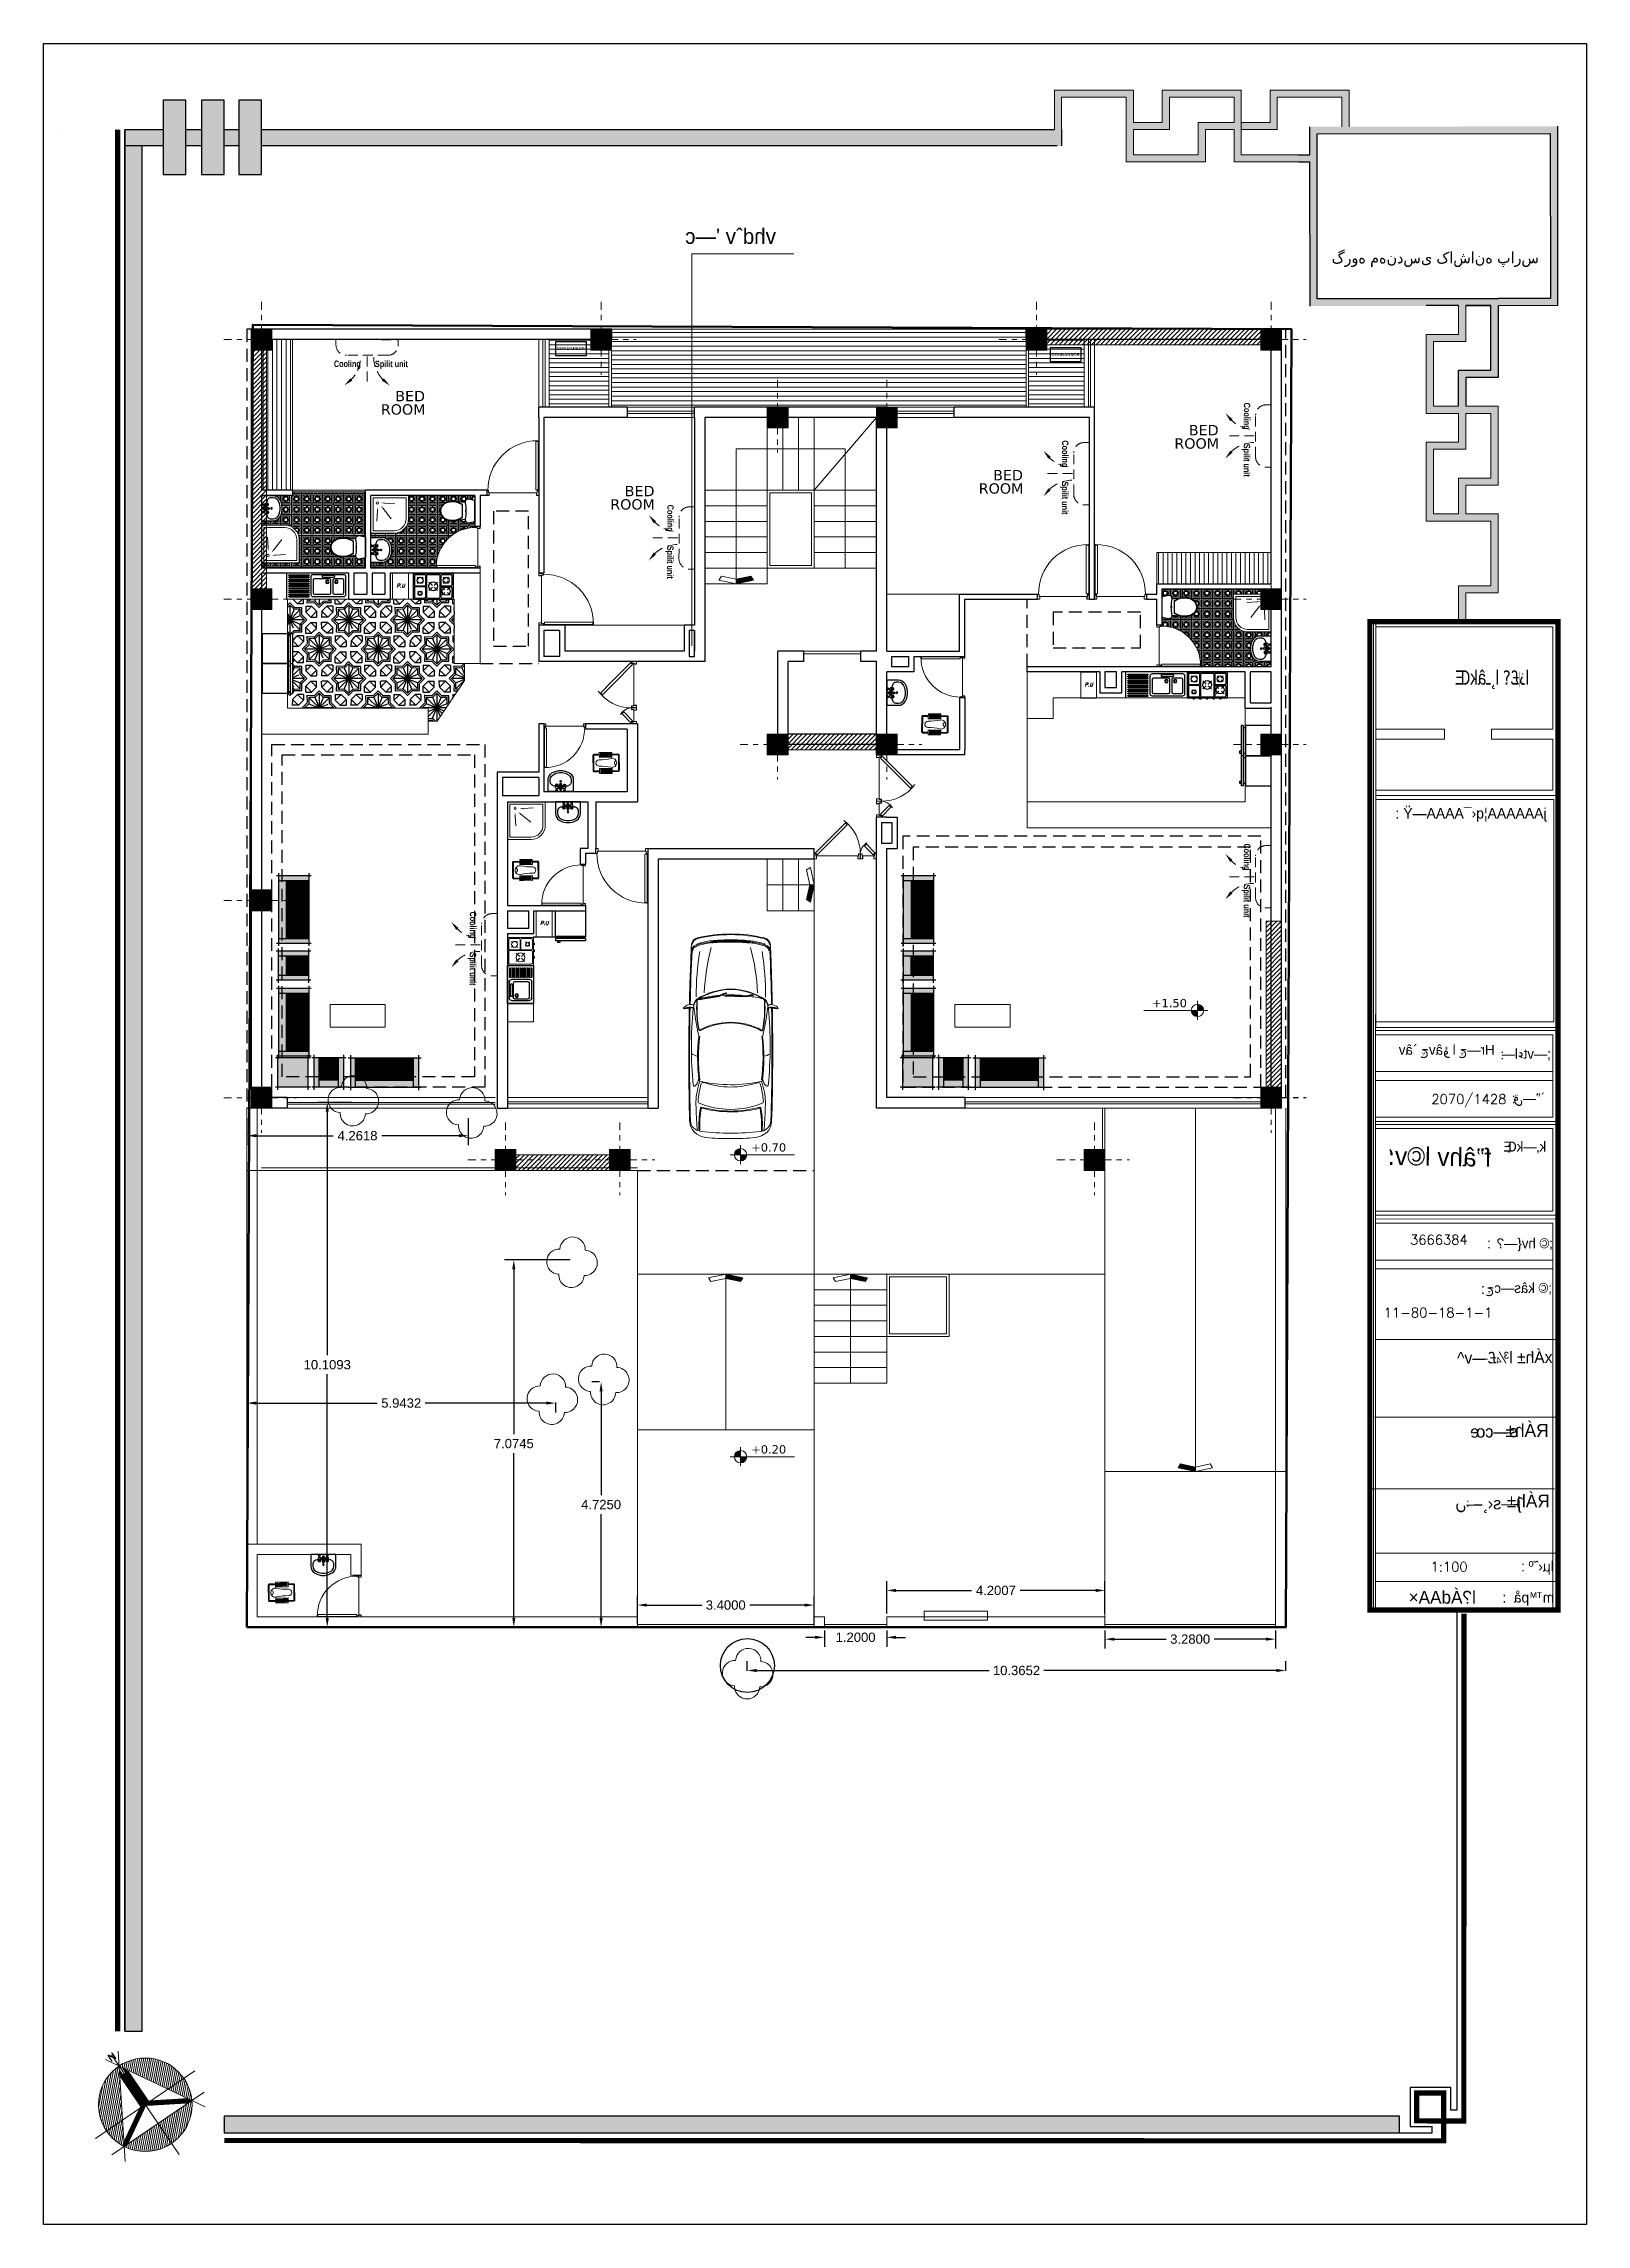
# Model space of a CAD drawing. Header units: inches. Extents: x 70 to 1974, y -315 to 363.
# Drawn here: x 101.33 to 131.03, y -314.66 to -272.66 of the extents above; entities that cross this region are included whole.
import ezdxf

# ---------------------------------------------------------------- set-up
doc = ezdxf.new("R2010")
doc.units = ezdxf.units.IN
doc.header["$MEASUREMENT"] = 0
for name, pattern in [('DASHDOT', [1, 0.5, -0.25, 0, -0.25]), ('DASHED2', [9.525, 6.35, -3.175]), ('HIDDEN', [0.375, 0.25, -0.125]), ('Ncc_0', [28, 4, 4, 4, 4, 4, 4, 4])]:
    doc.linetypes.add(name, pattern=pattern)
for name, color, linetype, lineweight in [('1', 19, 'Continuous', 5), ('3', 244, 'Continuous', 20), ('Building', 252, 'Ncc_0', 0), ('coulmn', 146, 'Continuous', 13), ('FURN', 155, 'Continuous', 13), ('hidden line', 252, 'Continuous', 5), ('LAYER1', 8, 'Continuous', 9), ('Single_Tree', 3, 'Ncc_0', 0), ('txt-1', 1, 'Continuous', 25), ('WALL', 7, 'Continuous', 35), ('wall 2', 156, 'Continuous', 18)]:
    doc.layers.add(name, color=color, linetype=linetype, lineweight=lineweight)
for name, color, linetype in [('7', 7, 'Continuous'), ('Dimension 2', 171, 'Continuous'), ('Dimention', 7, 'Continuous'), ('fer', 8, 'Continuous'), ('fernesher  01', 8, 'Continuous'), ('Fur', 1, 'Continuous'), ('HATCH', 253, 'Continuous'), ('HID', 5, 'HIDDEN'), ('LNS', 55, 'Continuous'), ('MOBL', 251, 'Continuous'), ('TEXT', 252, 'Continuous')]:
    doc.layers.add(name, color=color, linetype=linetype)
doc.layers.add('AX', color=7, linetype='Continuous', lineweight=18, true_color=0xb7ad8f)
doc.layers.add('moble', color=7, linetype='Continuous', lineweight=5, true_color=0x32414e)
doc.styles.add('111', font='romanc.shx')
doc.styles.add('1111', font='naskhn.shx')
doc.styles.add('CHAPI', font='chapi')
doc.styles.add('FARSI', font='kamran.shx', dxfattribs={"height": 0.35})
doc.styles.add('Italic', font='italic.shx', dxfattribs={"height": 0.7})
doc.styles.add('NASKHD', font='naskhd.shx', dxfattribs={"height": 2})
doc.styles.add('ROMANTICBOLD', font='romb____.pfb')
doc.styles.get("Standard").update_dxf_attribs({"font": 'arial.ttf'})
doc.styles.add('STYLE7', font='verdana.ttf')
doc.dimstyles.get("Standard").update_dxf_attribs({"dimtxt": 0.18, "dimasz": 0.18, "dimexe": 0.18, "dimexo": 0.0625, "dimgap": 0.09, "dimtad": 0, "dimtih": 1, "dimtoh": 1, "dimdec": 4, "dimzin": 0, "dimdsep": 46, "dimtxsty": 'Standard', "dimcen": 0.09, "dimadec": 0, "dimazin": 0, "dimtfac": 1, "dimtdec": 4, "dimtofl": 0, "dimtmove": 0, "dimatfit": 3, "dimfxl": 0, "dimtolj": 1, "dimtzin": 0, "dimarcsym": 0})
pattern_1 = [(0, (-82.30616, -292.807015), (2e-17, 0.0875), [])]
pattern_2 = [(90, (-82.30616, -292.807015), (-0.0875, 0), [])]
pattern_3 = [(0, (-82.30616, -292.80701), (1e-16, 0.2015), [0.195, -0.0065]), (90, (-82.30616, -292.80701), (-0.2015, 2e-16), [0.195, -0.0065]), (0, (-82.30616, -292.61201), (1e-16, 0.2015), [0.195, -0.0065]), (90, (-82.11116, -292.80701), (-0.2015, 2e-16), [0.195, -0.0065]), (0, (-82.28016, -292.78101), (1e-16, 0.2015), [0.065, -0.013, 0.065, -0.0585]), (90, (-82.28016, -292.78101), (-0.2015, 2e-16), [0.065, -0.013, 0.065, -0.0585]), (0, (-82.28016, -292.63801), (1e-16, 0.2015), [0.065, -0.013, 0.065, -0.0585]), (90, (-82.13716, -292.78101), (-0.2015, 2e-16), [0.065, -0.013, 0.065, -0.0585]), (0, (-82.24116, -292.74201), (1e-16, 0.2015), [0.065, -0.1365]), (90, (-82.24116, -292.74201), (-0.2015, 2e-16), [0.065, -0.1365]), (0, (-82.24116, -292.67701), (1e-16, 0.2015), [0.065, -0.1365]), (90, (-82.17616, -292.74201), (-0.2015, 2e-16), [0.065, -0.1365]), (90, (-82.21516, -292.78101), (-0.2015, 2e-16), [0.026, -0.091, 0.026, -0.0585]), (90, (-82.20216, -292.78101), (-0.2015, 2e-16), [0.026, -0.091, 0.026, -0.0585]), (0, (-82.28016, -292.71601), (1e-16, 0.2015), [0.026, -0.091, 0.026, -0.0585]), (0, (-82.28016, -292.70301), (1e-16, 0.2015), [0.026, -0.091, 0.026, -0.0585]), (0, (-82.25416, -292.75501), (1e-16, 0.2015), [0.039, -0.013, 0.039, -0.1105]), (0, (-82.25416, -292.66401), (1e-16, 0.2015), [0.039, -0.013, 0.039, -0.1105]), (90, (-82.25416, -292.75501), (-0.2015, 2e-16), [0.039, -0.013, 0.039, -0.1105]), (90, (-82.16316, -292.75501), (-0.2015, 2e-16), [0.039, -0.013, 0.039, -0.1105])]
pattern_4 = [(79.1706, (-480.110343, -200.36177), (-0.0368391, 0.007047), [])]

msp = doc.modelspace()

# ---------------------------------------------------------------- texts
at = {"linetype": 'ByBlock', "style": 'STYLE7'}
for s, p in [('ROOM', (107.81946, -279.80199)), ('BED ', (108.09729, -279.5453)), ('BED ', (123.37434, -280.20118)), ('ROOM', (123.09651, -280.45787)), ('BED ', (119.60739, -281.06772)), ('ROOM', (112.23618, -281.63062)), ('BED ', (112.51401, -281.37394)), ('ROOM', (119.32955, -281.3244))]:
    msp.add_text(s, height=0.2, dxfattribs=at).set_placement(p)
at = {"char_height": 0.06, "attachment_point": 1, "style": 'STYLE7'}
for insert in [(111.20921, -278.49904), (120.73109, -278.6155)]:
    msp.add_mtext_dynamic_manual_height_columns('CONDANSOR', width=1.1004644, gutter_width=1.75, heights=[0], dxfattribs=dict(at, insert=insert))
at = {"layer": 'hidden line', "style": '1111', "text_generation_flag": 2}
msp.add_text("vhdˆv '—c ", height=0.295857, dxfattribs=at).set_placement((115.42629, -276.51348))
at = {"layer": 'LAYER1', "linetype": 'ByBlock', "char_height": 0.07, "attachment_point": 1, "style": 'Italic'}
for insert in [(108.12451, -283.06003), (121.37036, -284.9662), (110.88868, -289.56003)]:
    msp.add_mtext_dynamic_manual_height_columns('P.U', width=0.1874758, gutter_width=1.75, heights=[0], dxfattribs=dict(at, insert=insert))
at = {"layer": 'TEXT', "linetype": 'Continuous', "ltscale": 0.03, "char_height": 0.16, "style": 'STYLE7'}
for s, insert, attachment_point in [('+1.50', (123.33787, -291.05653), 3), ('+0.70', (114.94975, -293.83641), 1), ('+0.20', (114.94975, -299.65302), 1)]:
    msp.add_mtext_dynamic_manual_height_columns(s, width=0.6838836, gutter_width=1.25, heights=[0], dxfattribs=dict(at, insert=insert, attachment_point=attachment_point))

# ---------------------------------------------------------------- blocks, each defined once
blk = doc.blocks.new('ACARSHADE1')
at = {"color": 0, "linetype": 'Continuous'}
for p, q in [((-0.594, -0.204), (-0.594, -0.181)), ((-0.34, -0.148), (-0.338, -0.139)), ((-0.322, -0.123), (-0.328, -0.149)), ((0, -0.105), (-0.018, -0.144)), ((0, -0.144), (0, -0.105)), ((0, -0.105), (0.018, -0.144)), ((0.322, -0.123), (0.328, -0.149)), ((0.34, -0.148), (0.338, -0.139)), ((0.594, -0.204), (0.594, -0.181)), ((-0.387, -1.069), (-0.34, -1.072)), ((-0.387, -1.084), (-0.342, -1.086)), ((-0.382, -1.074), (-0.335, -1.077)), ((-0.342, -1.086), (-0.294, -1.099)), ((-0.34, -1.072), (-0.292, -1.085)), ((-0.335, -1.077), (-0.287, -1.09)), ((-0.294, -1.099), (-0.258, -1.105)), ((-0.292, -1.085), (-0.256, -1.101)), ((-0.258, -1.105), (0.105, -1.095)), ((0.081, -1.05), (0.125, -1.062)), ((0.085, -1.037), (0.13, -1.048)), ((0.088, -1.042), (0.133, -1.054)), ((0.105, -1.095), (0.106, -1.09)), ((0.125, -1.062), (0.169, -1.085)), ((0.13, -1.048), (0.174, -1.071)), ((0.133, -1.054), (0.178, -1.077)), ((0.169, -1.085), (0.204, -1.098)), ((0.174, -1.071), (0.206, -1.093)), ((0.204, -1.098), (0.561, -1.16)), ((-0.821, -1.317), (-0.67, -1.3)), ((0.561, -1.16), (0.563, -1.156)), ((0.821, -1.317), (0.67, -1.3))]:
    blk.add_line(p, q, dxfattribs=at)
for points in [[(0.532, -3.066, 0.440617), (0.504, -3.048, -0.131888), (-0.504, -3.048, 0.440617), (-0.532, -3.066)], [(0.517, -3.069, 0.440617), (0.508, -3.063, -0.131888), (-0.508, -3.063, 0.440617), (-0.517, -3.069, 0.440617)]]:
    blk.add_lwpolyline(points, format="xyb", dxfattribs=at)
for centre in [(-0.386, -1.077), (0.084, -1.044)]:
    blk.add_circle(centre, 0.00366, dxfattribs=at)
for centre, radius, start, end in [((-0.387, -1.077), 0.00714, 87.1228, 267.1228), ((-0.011, -3.321), 2.23, 87.0138, 96.352), ((-0.01, -3.317), 2.23, 87.0138, 96.352), ((0.083, -1.043), 0.00714, 75.4717, 255.4717), ((-0.002, -3.318), 2.23, 75.3628, 84.701), ((0, -3.314), 2.23, 75.3628, 84.701), ((-0.787, -1.317), 0.0429, 140.3763, 167.7955), ((-0.822, -1.309), 0.00756, 167.7955, 276.5043), ((-0.814, -1.296), 0.00896, 130.7252, 272.4672), ((-0.696, -1.647), 0.353, 81.8859, 110.7437), ((-0.692, -1.433), 0.192, 93.7609, 131.6237), ((-0.703, -1.646), 0.358, 80.797, 107.973), ((-0.669, -1.307), 0.00756, 354.8825, 96.5043), ((0.704, -1.646), 0.358, 72.027, 99.203), ((0.696, -1.647), 0.353, 69.2563, 98.1141), ((0.67, -1.307), 0.00756, 83.4957, 185.1175), ((0.693, -1.433), 0.192, 48.3763, 86.2391), ((0.814, -1.296), 0.00896, 267.5328, 49.2748), ((0.787, -1.317), 0.0429, 12.2045, 39.6237), ((0.822, -1.309), 0.00756, 263.4957, 12.2045), ((0, -0.193), 2.459, 257.4033, 282.5986), ((1.077, -2.934), 1.689, 180.4023, 184.8145), ((-1.077, -2.934), 1.689, 355.1855, 359.5977), ((2.172, -3.091), 2.778, 179.6976, 187.606), ((-2.172, -3.091), 2.778, 352.394, 0.3024)]:
    blk.add_arc(centre, radius, start, end, dxfattribs=at)
for centre, major_axis, ratio, start_param, end_param in [((-0.001, -2.038), (2.27, 0), 0.89759, 1.570301, 1.83176), ((0.001, -2.038), (2.27, 0), 0.89759, 1.309833, 1.571291), ((50.512, -2.109), (51.25, 0.001), 0.89759, 3.099811, 3.122786), ((50.512, -2.109), (51.236, 0.001), 0.89759, 3.102159, 3.122733), ((-0.576, -0.3), (0.122, 0), 0.89759, 1.859585, 3.102159), ((-0.55, -0.193), (0.143, 0), 0.89759, 1.83176, 3.099811), ((-0.587, -0.301), (0.097, 0), 0.89759, 1.779453, 3.089712), ((-0.55, -0.193), (0.129, 0), 0.89759, 1.83176, 3.099811), ((-0.576, -0.3), (0.0931, 0), 0.89759, 1.859585, 3.102159), ((5.264, -1.066), (5.873, 0), 0.89759, 2.997149, 3.149827), ((-0.184, -1.316), (1.319, 0), 0.89759, 1.687405, 1.899936), ((-0.587, -0.181), (0.00716, 0), 0.89759, 1.847465, 3.164325), ((-0.587, -0.204), (0.00716, 0), 0.89759, 3.164325, 4.990365), ((-0.153, -1.278), (1.304, 0), 0.89759, 1.716493, 1.911424), ((-0.149, -1.266), (1.254, 0), 0.89759, 1.728737, 1.925899), ((-0.001, -2.038), (2.256, 0), 0.89759, 1.570298, 1.83176), ((3.823, -1.16), (4.292, 0), 0.89759, 2.900501, 3.109475), ((-0.347, -0.147), (0.00716, 0), 0.89759, -1.444209, -0.187054), ((-0.357, -0.133), (0.02, 0), 0.89759, -0.309856, 0.788623), ((-0.321, -0.151), (0.00716, 0), 0.89759, 2.937493, 4.82905), ((-0.049, -2.331), (2.452, 0), 0.89759, 1.550965, 1.68463), ((-0.049, -2.333), (2.468, 0), 0.89759, 1.551001, 1.682555), ((-0.315, -0.124), (0.00716, 0), 0.89759, 1.683029, 2.937493), ((-0.049, -2.333), (2.439, 0), 0.89759, 1.550766, 1.682311), ((-0.049, -2.336), (2.485, 0), 0.89759, 1.550952, 1.678242), ((0.001, -2.038), (2.256, 0), 0.89759, 1.309833, 1.571294), ((0.049, -2.336), (2.485, 0), 0.89759, 1.46335, 1.59064), ((0.049, -2.333), (2.468, 0), 0.89759, 1.459038, 1.590592), ((0.049, -2.331), (2.452, 0), 0.89759, 1.456963, 1.590628), ((0.049, -2.333), (2.439, 0), 0.89759, 1.459282, 1.590827), ((0.315, -0.124), (0.00716, 0), 0.89759, 0.204099, 1.458564), ((0.321, -0.151), (0.00716, 0), 0.89759, 4.595728, 6.487285), ((0.357, -0.133), (0.02, 0), 0.89759, 2.352969, 3.451448), ((0.184, -1.316), (1.319, 0), 0.89759, 1.241657, 1.454187), ((0.347, -0.147), (0.00716, 0), 0.89759, 3.328647, 4.585801), ((0.153, -1.278), (1.304, 0), 0.89759, 1.230169, 1.4251), ((0.149, -1.266), (1.254, 0), 0.89759, 1.215694, 1.412856), ((-5.264, -1.066), (5.873, 0), 0.89759, -0.008235, 0.144443), ((0.55, -0.193), (0.129, 0), 0.89759, 0.041782, 1.309833), ((0.587, -0.204), (0.00716, 0), 0.89759, 4.434413, 6.260453), ((0.55, -0.193), (0.143, 0), 0.89759, 0.041782, 1.309833), ((0.587, -0.181), (0.00716, 0), 0.89759, -0.022733, 1.294128), ((0.576, -0.3), (0.0931, 0), 0.89759, 0.039433, 1.282008), ((0.587, -0.301), (0.097, 0), 0.89759, 0.051881, 1.36214), ((0.576, -0.3), (0.122, 0), 0.89759, 0.039433, 1.282008), ((-50.512, -2.11), (51.25, 0.001), 0.89759, 0.018807, 0.041782), ((0.036, -1.954), (1.099, 0), 0.89759, 1.603669, 2.188883), ((-0.554, -1.173), (0.0358, 0), 0.89759, 2.17725, 3.088326), ((0.04, -1.942), (1.078, 0), 0.89759, 1.60752, 2.17725), ((0.041, -3.254), (2.432, 0), 0.89759, 1.716349, 1.821833), ((0.041, -3.254), (2.432, 0), 0.89759, 1.587754, 1.703121), ((-0.036, -1.954), (1.099, 0), 0.89759, 0.95271, 1.537924), ((-0.04, -1.942), (1.078, 0), 0.89759, 0.964343, 1.534072), ((-0.041, -3.254), (2.432, 0), 0.89759, 1.48877, 1.553838), ((-0.041, -3.254), (2.432, 0), 0.89759, 1.319759, 1.477125), ((0.554, -1.173), (0.0358, 0), 0.89759, 0.053267, 0.964343), ((50.512, -2.109), (51.25, 0.001), 0.89759, 3.124137, 3.167494), ((50.512, -2.109), (51.236, 0.001), 0.89759, 3.124097, 3.167229), ((-0.698, -1.292), (0.0564, 0), 0.89759, 0.475133, 1.689729), ((8.598, -1.976), (9.29, 0), 0.89759, 3.061367, 3.223808), ((-0.331, -1.325), (0.334, 0), 0.89759, 2.557868, 2.915855), ((-0.331, -1.325), (0.327, 0), 0.89759, 2.597661, 2.934007), ((2.867, -1.057), (3.523, 0), 0.89759, 3.208352, 3.374023), ((-0.605, -1.176), (0.00716, 0), 0.89759, -0.051168, 2.597661), ((-0.58, -1.177), (0.0358, 0), 0.89759, 2.188883, 2.557868), ((1.992, -1.295), (2.593, 0), 0.89759, 3.090425, 3.313211), ((1.992, -1.295), (2.586, 0), 0.89759, 3.088326, 3.313211), ((-1.992, -1.295), (2.586, 0), 0.89759, -0.171618, 0.053267), ((-2.867, -1.057), (3.523, 0), 0.89759, -0.232431, -0.06676), ((-1.992, -1.295), (2.593, 0), 0.89759, -0.171618, 0.051168), ((0.605, -1.176), (0.00716, 0), 0.89759, 0.543932, 3.192761), ((0.58, -1.177), (0.0358, 0), 0.89759, 0.583724, 0.95271), ((0.331, -1.325), (0.334, 0), 0.89759, 0.234382, 0.583724), ((-8.598, -1.976), (9.29, 0.006), 0.898924, -0.082775, 0.079462), ((-50.512, -2.11), (51.25, 0.001), 0.89759, -0.025902, 0.017455), ((3.464, -2.172), (4.046, 0), 0.89759, 3.038021, 3.250693), ((3.464, -2.172), (4.031, 0), 0.89759, 3.038021, 3.250693), ((-0.596, -1.793), (0.0358, 0), 0.89759, -0.103572, 0.232431), ((-0.541, -1.689), (0.0143, 0), 0.89759, 3.313211, 5.253542), ((0.006, -2.508), (1.064, 0), 0.89759, 1.576895, 2.111949), ((0.006, -2.508), (1.049, 0), 0.89759, 1.576895, 2.111949), ((-0.006, -2.508), (1.064, 0), 0.89759, 1.029644, 1.564697), ((-0.006, -2.508), (1.049, 0), 0.89759, 1.029644, 1.564697), ((0.542, -1.689), (0.0143, 0), 0.89759, 4.171236, 6.111567), ((-3.463, -2.172), (4.046, 0), 0.89759, -0.1091, 0.103572), ((0.596, -1.793), (0.0358, 0), 0.89759, 2.909162, 3.245165), ((-0.553, -1.96), (0.213, 0), 0.89759, 4.009629, 4.574868), ((0.553, -1.96), (0.213, 0), 0.89759, -1.433275, -0.868036), ((-0.639, -2.659), (0.0215, 0), 0.89759, 3.223808, 5.568388), ((-0.812, -2.525), (0.25, 0), 0.89759, -0.714797, -0.146693), ((1.007, -3.017), (1.583, 0), 0.89759, 2.871316, 3.093007), ((-0.522, -2.564), (0.0358, 0), 0.89759, 3.250693, 4.310685), ((-0.484, -2.647), (0.0358, 0), 0.89759, 1.219409, 2.871316), ((0.005, -1.45), (1.384, 0), 0.89759, 4.361002, 4.70887), ((-0.005, -1.45), (1.384, 0), 0.89759, -1.567277, -1.219409), ((0.484, -2.647), (0.0358, 0), 0.89759, 0.270276, 1.922183), ((-1.007, -3.017), (1.583, 0), 0.89759, 0.048586, 0.270276), ((0.522, -2.564), (0.0358, 0), 0.89759, -1.169092, -0.1091), ((-0.538, -2.95), (0.0358, 0), 0.89759, 3.093007, 3.923564), ((0.021, -1.985), (1.273, 0.078), 0.862538, 4.183706, 5.100133), ((1.56, -3.361), (2.118, 0), 0.89759, 2.986043, 3.194365), ((-1.56, -3.361), (2.118, 0), 0.89759, -0.052772, 0.15555), ((0.538, -2.95), (0.0358, 0), 0.89759, -0.781972, 0.048586), ((-0.398, -3.293), (0.322, 0), 0.89759, 3.167494, 4.607247), ((-0.492, -3.283), (0.215, 0), 0.89759, 3.167229, 4.580519), ((0.398, -3.293), (0.322, 0), 0.89759, -1.465654, -0.025902), ((0.492, -3.283), (0.215, 0), 0.89759, -1.438926, -0.025636), ((-0.029, -0.15), (3.736, 0), 0.89759, 4.580519, 4.720073), ((-0.029, -0.15), (3.844, 0), 0.89759, 4.607247, 4.719858), ((0.029, -0.15), (3.736, 0), 0.89759, 4.704705, 4.844259), ((0.029, -0.15), (3.844, 0), 0.89759, 4.70492, 4.817531)]:
    blk.add_ellipse(centre, major_axis=major_axis, ratio=ratio, start_param=start_param, end_param=end_param, dxfattribs=at)
at = {"color": 0, "linetype": 'Continuous', "extrusion": (0, 0, -1)}
for centre, major_axis, start_param, end_param in [((-3.823, -1.16), (4.292, 0), -0.241092, -0.032118), ((-50.512, -2.109), (-51.236, 0.001), 3.102159, 3.122732), ((0.331, -1.325), (-0.327, 0), 2.597661, 2.934007), ((0.698, -1.292), (-0.0564, 0), 0.475133, 1.689729), ((-50.512, -2.109), (-51.236, 0.001), 3.124096, 3.167229), ((-3.463, -2.172), (-4.031, 0), 3.038021, 3.250693), ((0.812, -2.525), (-0.25, 0), -0.714797, -0.146693), ((0.639, -2.659), (-0.0215, 0), 3.223808, 5.568388)]:
    blk.add_ellipse(centre, major_axis=major_axis, ratio=0.89759, start_param=start_param, end_param=end_param, dxfattribs=at)
at = {"color": 0, "linetype": 'Continuous'}
for points in [[(-0.542, -2.597), (-0.587, -2.731), (-0.606, -2.838), (-0.612, -2.946)], [(0.542, -2.597), (0.587, -2.731), (0.606, -2.838), (0.612, -2.946)], [(-0.517, -3.069), (-0.54, -3.198), (-0.547, -3.329), (-0.54, -3.46)], [(0.54, -3.46), (0.548, -3.329), (0.54, -3.198), (0.517, -3.069)]]:
    blk.add_open_spline(points, degree=3, dxfattribs=at)
blk = doc.blocks.new('DR100K')
at = {"color": 0}
blk.add_line((-0.046, -0.052), (-0.954, -0.052), dxfattribs=at)
at = {"color": 0, "linetype": 'Continuous'}
for p, q in [((-0.059, -0.573), (-0.059, -0.107)), ((-0.059, -0.107), (-0.02, -0.107)), ((-0.019, -0.107), (-0.019, -0.092)), ((-0.019, -0.092), (-0.011, -0.092)), ((-0.011, -0.092), (-0.011, -0.573)), ((-0.059, -1.039), (-0.059, -0.573)), ((-0.011, -0.573), (-0.011, -1.054)), ((-0.02, -1.039), (-0.059, -1.039)), ((-0.019, -1.054), (-0.019, -1.039)), ((-0.011, -1.054), (-0.019, -1.054))]:
    blk.add_line(p, q, dxfattribs=at)
for points in [[(-0.954, -0.052), (-0.954, 0), (-1, 0), (-1, -0.092), (-0.966, -0.092), (-0.966, -0.052)], [(-0.046, -0.052), (-0.046, 0), (0, 0), (0, -0.092), (-0.034, -0.092), (-0.034, -0.052)], [(-0.956, -0.051), (-0.956, -0.002), (-0.998, -0.002), (-0.998, -0.09), (-0.968, -0.09), (-0.968, -0.051)], [(-0.044, -0.051), (-0.044, -0.002), (-0.002, -0.002), (-0.002, -0.09), (-0.032, -0.09), (-0.032, -0.051)]]:
    blk.add_lwpolyline(points, close=True, dxfattribs=at)
blk.add_arc((-0.029, -0.103), 0.951, 179.3821, 270.6161, dxfattribs=at)
blk = doc.blocks.new('DBLDR120K')
at = {"linetype": 'Continuous'}
for p, q in [((-1.18, -0.096), (-1.186, -0.102)), ((-1.186, -0.102), (-0.995, -0.293)), ((-1.169, -0.107), (-1.18, -0.096)), ((-1.14, -0.078), (-1.169, -0.107)), ((-1, -0.276), (-0.971, -0.247)), ((-0.989, -0.287), (-1, -0.276)), ((-0.995, -0.293), (-0.989, -0.287)), ((-0.403, -0.42), (-0.06, -0.078)), ((-0.014, -0.102), (-0.368, -0.455)), ((-0.06, -0.078), (-0.031, -0.107)), ((-0.031, -0.107), (-0.02, -0.096)), ((-0.02, -0.096), (-0.014, -0.102)), ((-0.639, -0.657), (-0.403, -0.42)), ((-0.61, -0.686), (-0.639, -0.657)), ((-0.621, -0.697), (-0.61, -0.686)), ((-0.615, -0.703), (-0.621, -0.697)), ((-0.368, -0.455), (-0.615, -0.703))]:
    blk.add_line(p, q, dxfattribs=at)
for p, q in [((-1.152, -0.055), (-0.938, -0.055)), ((-1.14, -0.078), (-0.971, -0.247)), ((-0.048, -0.055), (-0.842, -0.055))]:
    blk.add_line(p, q)
for points in [[(-1.152, -0.055), (-1.152, 0), (-1.2, 0), (-1.2, -0.096), (-1.164, -0.096), (-1.164, -0.055)], [(-0.938, -0.055), (-0.938, 0), (-0.89, 0), (-0.89, -0.096), (-0.926, -0.096), (-0.926, -0.055)], [(-0.842, -0.055), (-0.842, 0), (-0.89, 0), (-0.89, -0.096), (-0.854, -0.096), (-0.854, -0.055)], [(-0.048, -0.055), (-0.048, 0), (0, 0), (0, -0.096), (-0.036, -0.096), (-0.036, -0.055)], [(-1.154, -0.053), (-1.154, -0.002), (-1.198, -0.002), (-1.198, -0.094), (-1.166, -0.094), (-1.166, -0.053)], [(-0.936, -0.053), (-0.936, -0.002), (-0.892, -0.002), (-0.892, -0.094), (-0.924, -0.094), (-0.924, -0.053)], [(-0.844, -0.053), (-0.844, -0.002), (-0.888, -0.002), (-0.888, -0.094), (-0.856, -0.094), (-0.856, -0.053)], [(-0.046, -0.053), (-0.046, -0.002), (-0.002, -0.002), (-0.002, -0.094), (-0.034, -0.094), (-0.034, -0.053)]]:
    blk.add_lwpolyline(points, close=True, dxfattribs=at)
for centre, radius, start, end in [((-1.665, -0.111), 0.776, 8.0415, 8.1907), ((-0.114, -0.111), 0.776, 171.8093, 171.9585), ((-1.154, -0.082), 0.264, 300.4974, 3.1415), ((-0.114, -0.111), 0.776, 178.9285, 233.9661)]:
    blk.add_arc(centre, radius, start, end)
blk = doc.blocks.new('FLASH2')
at = {"linetype": 'Continuous'}
blk.add_hatch(color=0, dxfattribs=at).paths.add_polyline_path([(-0.084, 0), (0, 0), (-0.07, 0.332), (-0.144, 0.285)])
at = {"color": 0, "linetype": 'Continuous'}
for p, q in [((-0.07, 0.332), (-0.144, 0.285)), ((-0.084, 0), (-0.144, 0.285)), ((-0.084, 0), (-0.144, -0.285)), ((-0.084, 0), (0, 0)), ((0, 0), (-0.07, 0.332)), ((0, 0), (-0.07, -0.332)), ((-0.07, -0.332), (-0.144, -0.285))]:
    blk.add_line(p, q, dxfattribs=at)
blk = doc.blocks.new('cod')
at = {"layer": 'wall 2'}
h = blk.add_hatch(color=256, dxfattribs=at)
h.dxf.hatch_style = 1
h.paths.add_polyline_path([(120.612, 30.988, 0.414214), (120.442, 30.818), (120.612, 30.818)])
h.paths.add_polyline_path([(120.612, 30.648, 0.414214), (120.782, 30.818), (120.612, 30.818)])
for p, q in [((120.326, 30.818), (122.09, 30.818)), ((120.612, 30.562), (120.612, 31.081))]:
    blk.add_line(p, q, dxfattribs=at)
blk.add_circle((120.612, 30.818), 0.17, dxfattribs=at)
blk = doc.blocks.new('PL_WC_1_UT')
at = {"layer": 'fer', "linetype": 'ByBlock'}
for p, q in [((-0.264, 0.529), (-0.266, 0.488)), ((-0.256, 0.569), (-0.264, 0.529)), ((-0.245, 0.608), (-0.256, 0.569)), ((-0.228, 0.645), (-0.245, 0.608)), ((0.228, 0.645), (-0.228, 0.645)), ((0.245, 0.608), (0.228, 0.645)), ((0.256, 0.569), (0.245, 0.608)), ((0.264, 0.529), (0.256, 0.569)), ((0.266, 0.488), (0.264, 0.529)), ((-0.266, 0.488), (-0.26, 0.46)), ((-0.26, 0.46), (-0.242, 0.438)), ((-0.242, 0.438), (-0.217, 0.426)), ((-0.216, 0.168), (-0.218, 0.117)), ((-0.218, 0.117), (-0.213, 0.066)), ((-0.217, 0.426), (-0.189, 0.425)), ((-0.189, 0.425), (-0.216, 0.168)), ((-0.213, 0.066), (-0.2, 0.016)), ((-0.2, 0.016), (-0.181, -0.032)), ((0.181, -0.032), (0.2, 0.016)), ((0.189, 0.425), (0.217, 0.426)), ((0.216, 0.168), (0.189, 0.425)), ((0.2, 0.016), (0.213, 0.066)), ((0.213, 0.066), (0.218, 0.117)), ((0.218, 0.117), (0.216, 0.168)), ((0.217, 0.426), (0.242, 0.438)), ((0.242, 0.438), (0.26, 0.46)), ((0.26, 0.46), (0.266, 0.488)), ((-0.181, -0.032), (-0.149, -0.078)), ((-0.149, -0.078), (-0.106, -0.113)), ((-0.106, -0.113), (-0.055, -0.136)), ((-0.055, -0.136), (0, -0.144)), ((0, -0.144), (0.055, -0.136)), ((0.055, -0.136), (0.106, -0.113)), ((0.106, -0.113), (0.149, -0.078)), ((0.149, -0.078), (0.181, -0.032))]:
    blk.add_line(p, q, dxfattribs=at)
at = {"layer": 'fer', "color": 0, "linetype": 'ByBlock'}
for p, q in [((-0.208, 0.22), (-0.216, 0.168)), ((-0.207, 0.167), (-0.209, 0.117)), ((-0.209, 0.117), (-0.203, 0.067)), ((-0.193, 0.271), (-0.208, 0.22)), ((-0.198, 0.219), (-0.207, 0.167)), ((-0.203, 0.067), (-0.191, 0.019)), ((-0.183, 0.27), (-0.198, 0.219)), ((-0.173, 0.319), (-0.193, 0.271)), ((-0.191, 0.019), (-0.172, -0.027)), ((-0.189, 0.425), (-0.142, 0.433)), ((-0.162, 0.319), (-0.183, 0.27)), ((-0.148, 0.365), (-0.173, 0.319)), ((-0.136, 0.365), (-0.162, 0.319)), ((0.148, 0.365), (-0.148, 0.365)), ((-0.142, 0.433), (-0.095, 0.439)), ((-0.095, 0.439), (-0.048, 0.443)), ((-0.048, 0.443), (0, 0.444)), ((-0.024, 0.443), (-0.022, 0.44)), ((-0.022, 0.44), (-0.012, 0.433)), ((-0.012, 0.433), (0, 0.431)), ((-0.003, 0.444), (0, 0.443)), ((0, 0.443), (0.003, 0.444)), ((0, 0.444), (0.048, 0.443)), ((0, 0.431), (0.012, 0.433)), ((0.012, 0.433), (0.022, 0.44)), ((0.022, 0.44), (0.024, 0.443)), ((0.048, 0.443), (0.095, 0.439)), ((0.095, 0.439), (0.142, 0.433)), ((0.162, 0.319), (0.136, 0.365)), ((0.142, 0.433), (0.189, 0.425)), ((0.173, 0.319), (0.148, 0.365)), ((0.183, 0.27), (0.162, 0.319)), ((0.172, -0.027), (0.191, 0.019)), ((0.193, 0.271), (0.173, 0.319)), ((0.198, 0.219), (0.183, 0.27)), ((0.191, 0.019), (0.203, 0.067)), ((0.208, 0.22), (0.193, 0.271)), ((0.207, 0.167), (0.198, 0.219)), ((0.203, 0.067), (0.209, 0.117)), ((0.209, 0.117), (0.207, 0.167)), ((0.216, 0.168), (0.208, 0.22)), ((-0.172, -0.027), (-0.142, -0.071)), ((-0.142, -0.071), (-0.101, -0.105)), ((-0.101, -0.105), (-0.053, -0.127)), ((-0.053, -0.127), (0, -0.134)), ((0, -0.134), (0.053, -0.127)), ((0.053, -0.127), (0.101, -0.105)), ((0.101, -0.105), (0.142, -0.071)), ((0.142, -0.071), (0.172, -0.027))]:
    blk.add_line(p, q, dxfattribs=at)
blk = doc.blocks.new('Bath4')
for p, q in [((-0.652, -0.526), (-0.638, -0.336)), ((-0.547, -0.563), (-0.349, -0.408)), ((-0.502, -0.671), (-0.304, -0.68))]:
    blk.add_line(p, q)
for points in [[(-0.074, -0.8), (-0.8, -0.8), (-0.8, -0.074), (-0.346, -0.074, -0.414214), (-0.074, -0.346)], [(-0.12, -0.755), (-0.755, -0.755), (-0.755, -0.12), (-0.346, -0.12, -0.414214), (-0.12, -0.346)]]:
    blk.add_lwpolyline(points, format="xyb", close=True)
blk.add_circle((-0.655, -0.673), 0.0207)
for points in [[(-0.663, -0.526), (-0.641, -0.527), (-0.657, -0.594)], [(-0.554, -0.554), (-0.54, -0.572), (-0.601, -0.605)], [(-0.501, -0.66), (-0.502, -0.682), (-0.57, -0.668)]]:
    blk.add_solid(points)
blk = doc.blocks.new('DASTSHO')
at = {"layer": 'fer', "linetype": 'Continuous'}
h = blk.add_hatch(dxfattribs=at)
h.set_pattern_fill('EMPTY_FILL', color=256, scale=1000000.0, style=0)
h.set_pattern_definition([(0, (1000000, 1000000), (0, 1000000), [1e-05, -1000000])])
h.paths.add_polyline_path([(-0.3, 0), (-0.3, -0.28), (-0.297, -0.312), (-0.289, -0.342), (-0.276, -0.371), (-0.259, -0.398), (-0.237, -0.421), (-0.211, -0.44), (-0.145, -0.473), (-0.074, -0.493), (0, -0.5), (0.074, -0.493), (0.145, -0.473), (0.211, -0.44), (0.237, -0.421), (0.259, -0.398), (0.276, -0.371), (0.289, -0.342), (0.297, -0.312), (0.3, -0.28), (0.3, 0)], flags=0)
at = {"layer": 'fer', "linetype": 'ByBlock'}
for p, q in [((-0.3, 0), (-0.3, -0.28)), ((-0.27, 0), (-0.3, 0)), ((0.27, 0), (-0.27, 0)), ((0.3, 0), (0.27, 0)), ((0.3, -0.28), (0.3, 0)), ((-0.248, -0.206), (-0.25, -0.224)), ((-0.25, -0.224), (-0.25, -0.28)), ((-0.242, -0.189), (-0.248, -0.206)), ((-0.232, -0.172), (-0.242, -0.189)), ((-0.218, -0.157), (-0.232, -0.172)), ((-0.201, -0.145), (-0.218, -0.157)), ((-0.181, -0.134), (-0.201, -0.145)), ((-0.159, -0.127), (-0.181, -0.134)), ((-0.136, -0.122), (-0.159, -0.127)), ((-0.112, -0.12), (-0.136, -0.122)), ((-0.014, -0.12), (-0.112, -0.12)), ((0.112, -0.12), (0.008, -0.12)), ((0.136, -0.122), (0.112, -0.12)), ((0.159, -0.127), (0.136, -0.122)), ((0.181, -0.134), (0.159, -0.127)), ((0.201, -0.145), (0.181, -0.134)), ((0.218, -0.157), (0.201, -0.145)), ((0.232, -0.172), (0.218, -0.157)), ((0.242, -0.189), (0.232, -0.172)), ((0.248, -0.206), (0.242, -0.189)), ((0.25, -0.224), (0.248, -0.206)), ((0.25, -0.28), (0.25, -0.224))]:
    blk.add_line(p, q, dxfattribs=at)
at = {"layer": 'fer'}
for p, q in [((-0.124, -0.104), (-0.118, -0.113)), ((-0.123, -0.153), (-0.118, -0.121)), ((-0.123, -0.16), (-0.123, -0.153)), ((-0.123, -0.16), (-0.123, -0.153)), ((-0.12, -0.153), (-0.116, -0.121)), ((-0.12, -0.16), (-0.12, -0.153)), ((-0.115, -0.121), (-0.119, -0.153)), ((-0.119, -0.16), (-0.119, -0.153)), ((-0.073, -0.164), (-0.119, -0.164)), ((-0.118, -0.121), (-0.118, -0.113)), ((-0.074, -0.113), (-0.118, -0.113)), ((-0.118, -0.153), (-0.114, -0.121)), ((-0.074, -0.121), (-0.118, -0.121)), ((-0.118, -0.16), (-0.118, -0.153)), ((-0.116, -0.018), (-0.076, -0.018)), ((-0.116, -0.023), (-0.116, -0.018)), ((-0.116, -0.023), (-0.076, -0.023)), ((-0.116, -0.023), (-0.106, -0.038)), ((-0.113, -0.121), (-0.116, -0.153)), ((-0.116, -0.16), (-0.116, -0.153)), ((-0.115, -0.153), (-0.112, -0.121)), ((-0.115, -0.16), (-0.115, -0.153)), ((-0.114, -0.153), (-0.11, -0.121)), ((-0.114, -0.16), (-0.114, -0.153)), ((-0.108, -0.153), (-0.106, -0.121)), ((-0.108, -0.164), (-0.108, -0.153)), ((-0.106, -0.047), (-0.106, -0.038)), ((-0.106, -0.153), (-0.104, -0.121)), ((-0.106, -0.164), (-0.106, -0.153)), ((-0.105, -0.165), (-0.105, -0.164)), ((-0.102, -0.121), (-0.103, -0.153)), ((-0.103, -0.164), (-0.103, -0.153)), ((-0.091, -0.169), (-0.101, -0.169)), ((-0.098, -0.153), (-0.098, -0.121)), ((-0.098, -0.164), (-0.098, -0.153)), ((-0.098, -0.164), (-0.098, -0.153)), ((-0.096, -0.164), (-0.096, -0.121)), ((-0.094, -0.153), (-0.094, -0.121)), ((-0.094, -0.164), (-0.094, -0.153)), ((-0.09, -0.121), (-0.089, -0.153)), ((-0.089, -0.164), (-0.089, -0.153)), ((-0.087, -0.153), (-0.088, -0.121)), ((-0.087, -0.164), (-0.087, -0.153)), ((-0.087, -0.165), (-0.087, -0.164)), ((-0.076, -0.023), (-0.086, -0.038)), ((-0.086, -0.071), (-0.086, -0.038)), ((-0.084, -0.153), (-0.086, -0.121)), ((-0.084, -0.164), (-0.084, -0.153)), ((-0.079, -0.153), (-0.082, -0.121)), ((-0.077, -0.153), (-0.08, -0.121)), ((-0.079, -0.121), (-0.076, -0.153)), ((-0.079, -0.16), (-0.079, -0.153)), ((-0.074, -0.153), (-0.078, -0.121)), ((-0.077, -0.121), (-0.073, -0.153)), ((-0.077, -0.16), (-0.077, -0.153)), ((-0.076, -0.023), (-0.076, -0.018)), ((-0.072, -0.153), (-0.076, -0.121)), ((-0.076, -0.16), (-0.076, -0.153)), ((-0.073, -0.111), (-0.074, -0.113)), ((-0.074, -0.121), (-0.074, -0.113)), ((-0.069, -0.153), (-0.074, -0.121)), ((-0.074, -0.16), (-0.074, -0.153)), ((-0.073, -0.16), (-0.073, -0.153)), ((-0.072, -0.16), (-0.072, -0.153)), ((-0.069, -0.16), (-0.069, -0.153)), ((-0.069, -0.16), (-0.069, -0.153)), ((-0.061, -0.104), (-0.066, -0.106)), ((-0.057, -0.079), (-0.023, -0.079)), ((-0.04, -0.099), (-0.018, -0.099)), ((-0.028, -0.16), (-0.013, -0.196)), ((-0.014, -0.118), (-0.026, -0.066)), ((-0.016, -0.054), (0.01, -0.054)), ((-0.013, -0.196), (0.007, -0.196)), ((-0.012, -0.14), (-0.012, -0.083)), ((0.005, -0.14), (0.005, -0.083)), ((0.022, -0.16), (0.007, -0.196)), ((0.008, -0.118), (0.02, -0.066)), ((0.034, -0.099), (0.012, -0.099)), ((0.051, -0.079), (0.017, -0.079)), ((0.055, -0.104), (0.06, -0.106)), ((0.063, -0.153), (0.068, -0.121)), ((0.063, -0.16), (0.063, -0.153)), ((0.063, -0.16), (0.063, -0.153)), ((0.066, -0.153), (0.07, -0.121)), ((0.066, -0.16), (0.066, -0.153)), ((0.067, -0.111), (0.068, -0.113)), ((0.071, -0.121), (0.067, -0.153)), ((0.067, -0.16), (0.067, -0.153)), ((0.067, -0.164), (0.113, -0.164)), ((0.068, -0.113), (0.112, -0.113)), ((0.068, -0.121), (0.068, -0.113)), ((0.068, -0.121), (0.112, -0.121)), ((0.068, -0.153), (0.072, -0.121)), ((0.068, -0.16), (0.068, -0.153)), ((0.073, -0.121), (0.069, -0.153)), ((0.069, -0.16), (0.069, -0.153)), ((0.07, -0.023), (0.07, -0.018)), ((0.11, -0.018), (0.07, -0.018)), ((0.07, -0.023), (0.08, -0.038)), ((0.11, -0.023), (0.07, -0.023)), ((0.071, -0.153), (0.074, -0.121)), ((0.071, -0.16), (0.071, -0.153)), ((0.072, -0.153), (0.075, -0.121)), ((0.072, -0.16), (0.072, -0.153)), ((0.077, -0.153), (0.079, -0.121)), ((0.077, -0.164), (0.077, -0.153)), ((0.08, -0.071), (0.08, -0.038)), ((0.08, -0.153), (0.082, -0.121)), ((0.08, -0.164), (0.08, -0.153)), ((0.081, -0.165), (0.081, -0.164)), ((0.084, -0.121), (0.083, -0.153)), ((0.083, -0.164), (0.083, -0.153)), ((0.085, -0.169), (0.095, -0.169)), ((0.088, -0.153), (0.088, -0.121)), ((0.088, -0.164), (0.088, -0.153)), ((0.09, -0.164), (0.09, -0.121)), ((0.092, -0.153), (0.092, -0.121)), ((0.092, -0.164), (0.092, -0.153)), ((0.092, -0.164), (0.092, -0.153)), ((0.095, -0.121), (0.096, -0.153)), ((0.096, -0.164), (0.096, -0.153)), ((0.099, -0.153), (0.098, -0.121)), ((0.099, -0.164), (0.099, -0.153)), ((0.099, -0.165), (0.099, -0.164)), ((0.11, -0.023), (0.1, -0.038)), ((0.1, -0.047), (0.1, -0.038)), ((0.102, -0.153), (0.1, -0.121)), ((0.102, -0.164), (0.102, -0.153)), ((0.107, -0.153), (0.104, -0.121)), ((0.109, -0.153), (0.105, -0.121)), ((0.106, -0.121), (0.11, -0.153)), ((0.107, -0.16), (0.107, -0.153)), ((0.112, -0.153), (0.108, -0.121)), ((0.108, -0.121), (0.113, -0.153)), ((0.109, -0.16), (0.109, -0.153)), ((0.11, -0.023), (0.11, -0.018)), ((0.114, -0.153), (0.11, -0.121)), ((0.11, -0.16), (0.11, -0.153)), ((0.117, -0.104), (0.112, -0.113)), ((0.112, -0.121), (0.112, -0.113)), ((0.116, -0.153), (0.112, -0.121)), ((0.112, -0.16), (0.112, -0.153)), ((0.113, -0.16), (0.113, -0.153)), ((0.114, -0.16), (0.114, -0.153)), ((0.116, -0.16), (0.116, -0.153)), ((0.117, -0.16), (0.117, -0.153))]:
    blk.add_line(p, q, dxfattribs=at)
at = {"layer": 'fer', "linetype": 'ByBlock'}
for points in [[(-0.3, -0.28), (-0.294, -0.327), (-0.276, -0.371), (-0.248, -0.41), (-0.211, -0.44)], [(-0.25, -0.28), (-0.242, -0.326), (-0.22, -0.366), (-0.185, -0.397)], [(-0.211, -0.44), (-0.131, -0.478), (-0.044, -0.498), (0.044, -0.498), (0.131, -0.478), (0.211, -0.44)], [(-0.185, -0.397), (-0.115, -0.431), (-0.039, -0.448), (0.039, -0.448), (0.115, -0.431), (0.185, -0.397)], [(0.185, -0.397), (0.22, -0.366), (0.242, -0.326), (0.25, -0.28)], [(0.211, -0.44), (0.248, -0.41), (0.276, -0.371), (0.294, -0.327), (0.3, -0.28)]]:
    blk.add_lwpolyline(points, dxfattribs=at)
blk.add_lwpolyline([(0, -0.224), (-0.012, -0.229), (-0.018, -0.241), (-0.012, -0.254), (0, -0.259), (0.012, -0.254), (0.018, -0.241), (0.012, -0.229)], close=True, dxfattribs=at)
blk.add_lwpolyline([(0, -0.224), (-0.012, -0.229), (-0.018, -0.241), (-0.012, -0.254), (0, -0.259), (0.012, -0.254), (0.018, -0.241), (0.012, -0.229)], close=True, dxfattribs=at)
at = {"layer": 'fer'}
for centre, radius in [((-0.003, -0.041), 0.0131), ((-0.003, -0.083), 0.00838), ((-0.003, -0.041), 0.00814), ((-0.003, -0.083), 0.00638)]:
    blk.add_circle(centre, radius, dxfattribs=at)
for centre, radius, start, end in [((-0.096, -0.097), 0.0282, 140.0876, 192.9962), ((-0.119, -0.16), 0.004, 180, 270), ((-0.119, -0.16), 0.004, 180, 270), ((-0.116, -0.16), 0.004, 180, 270), ((-0.115, -0.16), 0.004, 180, 270), ((-0.156, -0.047), 0.05, 320.0876, 0), ((-0.114, -0.16), 0.004, 180, 270), ((-0.112, -0.16), 0.004, 180, 270), ((-0.111, -0.16), 0.004, 180, 270), ((-0.11, -0.16), 0.004, 180, 270), ((-0.101, -0.165), 0.004, 180, 270), ((-0.091, -0.165), 0.004, 270, 0), ((-0.096, -0.097), 0.0282, 60.122, 69.2491), ((-0.083, -0.16), 0.004, 270, 0), ((-0.057, -0.029), 0.05, 240.122, 270), ((-0.081, -0.16), 0.004, 270, 0), ((-0.08, -0.16), 0.004, 270, 0), ((-0.078, -0.16), 0.004, 270, 0), ((-0.077, -0.16), 0.004, 270, 0), ((-0.076, -0.16), 0.004, 270, 0), ((-0.04, -0.149), 0.05, 90, 130.3983), ((-0.073, -0.16), 0.004, 270, 0), ((-0.073, -0.16), 0.004, 270, 0), ((-0.003, -0.068), 0.0279, 117.5903, 204.3145), ((-0.003, -0.091), 0.0279, 196.9433, 246.1873), ((-0.068, -0.123), 0.0542, 317.6979, 11.2911), ((-0.016, -0.064), 0.01, 90, 186.4645), ((0.025, -0.161), 0.0425, 149.7923, 221.2189), ((-0.003, -0.186), 0.005, 221.2189, 318.7811), ((-0.031, -0.161), 0.0425, 318.7811, 30.2077), ((0.062, -0.123), 0.0542, 168.7089, 222.3021), ((-0.003, -0.091), 0.0279, 293.8127, 343.0567), ((-0.003, -0.068), 0.0279, 335.6855, 62.4097), ((0.01, -0.064), 0.01, 353.5355, 90), ((0.034, -0.149), 0.05, 49.6017, 90), ((0.051, -0.029), 0.05, 270, 299.878), ((0.067, -0.16), 0.004, 180, 270), ((0.067, -0.16), 0.004, 180, 270), ((0.07, -0.16), 0.004, 180, 270), ((0.071, -0.16), 0.004, 180, 270), ((0.072, -0.16), 0.004, 180, 270), ((0.073, -0.16), 0.004, 180, 270), ((0.075, -0.16), 0.004, 180, 270), ((0.076, -0.16), 0.004, 180, 270), ((0.09, -0.097), 0.0282, 110.7509, 119.878), ((0.085, -0.165), 0.004, 180, 270), ((0.095, -0.165), 0.004, 270, 0), ((0.15, -0.047), 0.05, 180, 219.9124), ((0.103, -0.16), 0.004, 270, 0), ((0.105, -0.16), 0.004, 270, 0), ((0.106, -0.16), 0.004, 270, 0), ((0.108, -0.16), 0.004, 270, 0), ((0.109, -0.16), 0.004, 270, 0), ((0.11, -0.16), 0.004, 270, 0), ((0.09, -0.097), 0.0282, 347.0038, 39.9124), ((0.112, -0.16), 0.004, 270, 0), ((0.113, -0.16), 0.004, 270, 0)]:
    blk.add_arc(centre, radius, start, end, dxfattribs=at)
blk = doc.blocks.new('KHALAF')
at = {"layer": 'LAYER1', "linetype": 'Continuous'}
for p, q in [((-0.462, -0.185), (-0.378, -0.185)), ((-0.462, -0.205), (-0.378, -0.205)), ((-0.462, -0.225), (-0.378, -0.225)), ((-0.462, -0.245), (-0.378, -0.245)), ((-0.462, -0.265), (-0.378, -0.265)), ((-0.462, -0.285), (-0.378, -0.285)), ((-0.462, -0.305), (-0.378, -0.305)), ((-0.462, -0.325), (-0.378, -0.325)), ((-0.462, -0.345), (-0.378, -0.345)), ((-0.462, -0.365), (-0.378, -0.365)), ((-0.462, -0.385), (-0.378, -0.385)), ((-0.462, -0.405), (-0.378, -0.405)), ((-0.462, -0.425), (-0.378, -0.425)), ((-0.013, -0.185), (-0.097, -0.185)), ((-0.013, -0.205), (-0.097, -0.205)), ((-0.013, -0.225), (-0.097, -0.225)), ((-0.013, -0.245), (-0.097, -0.245)), ((-0.013, -0.265), (-0.097, -0.265)), ((-0.013, -0.285), (-0.097, -0.285)), ((-0.013, -0.305), (-0.097, -0.305)), ((-0.013, -0.325), (-0.097, -0.325)), ((-0.013, -0.345), (-0.097, -0.345)), ((-0.013, -0.365), (-0.097, -0.365)), ((-0.013, -0.385), (-0.097, -0.385)), ((-0.013, -0.405), (-0.097, -0.405)), ((-0.013, -0.425), (-0.097, -0.425))]:
    blk.add_line(p, q, dxfattribs=at)
for points in [[(-0.477, -0.168), (-0.477, -0.453), (-0.364, -0.453), (-0.364, -0.168)], [(0.002, -0.168), (0.002, -0.453), (-0.111, -0.453), (-0.111, -0.168)]]:
    blk.add_lwpolyline(points, close=True, dxfattribs=at)
for points in [[(-0.438, -0.168), (-0.438, -0.031, -0.414214), (-0.408, -0.001), (-0.068, -0.001, -0.414214), (-0.038, -0.031), (-0.038, -0.168, -0.414214)], [(-0.038, -0.453), (-0.038, -0.571, -0.414214), (-0.068, -0.601), (-0.408, -0.601, -0.414214), (-0.438, -0.571), (-0.438, -0.453)], [(-0.418, -0.168), (-0.418, -0.031, -0.414214), (-0.408, -0.021), (-0.068, -0.021, -0.414214), (-0.058, -0.031), (-0.058, -0.168, -0.414214)], [(-0.058, -0.453), (-0.058, -0.571, -0.414214), (-0.068, -0.581), (-0.408, -0.581, -0.414214), (-0.418, -0.571)], [(-0.418, -0.571), (-0.418, -0.453, -0.414214)]]:
    blk.add_lwpolyline(points, format="xyb", dxfattribs=at)
for centre, radius, start, end in [((-0.238, -0.162), 0.103, 90, 192.2454), ((-1.509, -0.438), 1.199, 359.0688, 12.2454), ((-0.238, -0.459), 0.0733, 179.0688, 270), ((-0.238, -0.065), 0.0484, 186.9447, 353.0553), ((-0.238, -0.162), 0.103, 347.7546, 90), ((-0.238, -0.459), 0.0733, 270, 0.9312), ((1.034, -0.438), 1.199, 167.7546, 180.9312)]:
    blk.add_arc(centre, radius, start, end, dxfattribs=at)
blk = doc.blocks.new('eg')
at = {"layer": 'Fur', "color": 252}
for p, q in [((0, 0.5), (0, 0)), ((0.058, 0.427), (0.058, 0.073)), ((0.683, 0.469), (0.1, 0.469)), ((0.275, 0.44), (0.275, 0.42)), ((0.497, 0.452), (0.287, 0.452)), ((0.509, 0.42), (0.509, 0.44)), ((0.725, 0.073), (0.725, 0.427)), ((1.156, 0.46), (0.773, 0.46)), ((1.156, 0.448), (0.773, 0.448)), ((1.204, 0.5), (1.204, 0)), ((0.1, 0.363), (0.1, 0.1)), ((0.1, 0.031), (0.683, 0.031)), ((0.274, 0.389), (0.126, 0.389)), ((0.126, 0.075), (0.274, 0.075)), ((0.287, 0.408), (0.497, 0.408)), ((0.299, 0.1), (0.299, 0.363)), ((0.353, 0.363), (0.353, 0.1)), ((0.656, 0.389), (0.379, 0.389)), ((0.379, 0.075), (0.656, 0.075)), ((0.681, 0.1), (0.681, 0.363)), ((1.156, 0.419), (0.773, 0.419)), ((1.156, 0.406), (0.773, 0.406)), ((1.156, 0.377), (0.773, 0.377)), ((1.156, 0.364), (0.773, 0.364)), ((1.156, 0.335), (0.773, 0.335)), ((1.156, 0.323), (0.773, 0.323)), ((1.156, 0.294), (0.773, 0.294)), ((1.156, 0.281), (0.773, 0.281)), ((1.156, 0.252), (0.773, 0.252)), ((1.156, 0.239), (0.773, 0.239)), ((1.156, 0.21), (0.773, 0.21)), ((1.156, 0.198), (0.773, 0.198)), ((1.156, 0.169), (0.773, 0.169)), ((1.156, 0.156), (0.773, 0.156)), ((1.156, 0.127), (0.773, 0.127)), ((1.156, 0.114), (0.773, 0.114)), ((1.156, 0.085), (0.773, 0.085)), ((1.156, 0.073), (0.773, 0.073)), ((1.156, 0.044), (0.773, 0.044)), ((1.156, 0.031), (0.773, 0.031))]:
    blk.add_line(p, q, dxfattribs=at)
for centre, radius in [((0.24, 0.323), 0.034), ((0.24, 0.323), 0.0223), ((0.413, 0.323), 0.034), ((0.413, 0.323), 0.0223)]:
    blk.add_circle(centre, radius, dxfattribs=at)
for centre, radius, start, end in [((0.1, 0.427), 0.0418, 90, 180), ((0.287, 0.44), 0.0124, 90, 180), ((0.497, 0.44), 0.0124, 0, 90), ((0.683, 0.427), 0.0418, 0, 90), ((0.773, 0.454), 0.00625, 90, 270), ((1.156, 0.454), 0.00625, 270, 90), ((0.1, 0.073), 0.0418, 180, 270), ((0.126, 0.363), 0.0257, 90, 180), ((0.126, 0.1), 0.0257, 180, 270), ((0.274, 0.363), 0.0257, 0, 90), ((0.274, 0.1), 0.0257, 270, 0), ((0.287, 0.42), 0.0124, 180, 270), ((0.379, 0.363), 0.0257, 90, 180), ((0.379, 0.1), 0.0257, 180, 270), ((0.497, 0.42), 0.0124, 270, 0), ((0.656, 0.363), 0.0257, 0, 90), ((0.656, 0.1), 0.0257, 270, 0), ((0.683, 0.073), 0.0418, 270, 360), ((0.773, 0.412), 0.00625, 90, 270), ((0.773, 0.371), 0.00625, 90, 270), ((0.773, 0.329), 0.00625, 90, 270), ((0.773, 0.287), 0.00625, 90, 270), ((0.773, 0.246), 0.00625, 90, 270), ((0.773, 0.204), 0.00625, 90, 270), ((0.773, 0.162), 0.00625, 90, 270), ((0.773, 0.121), 0.00625, 90, 270), ((0.773, 0.079), 0.00625, 90, 270), ((0.773, 0.037), 0.00625, 90, 270), ((1.156, 0.412), 0.00625, 270, 90), ((1.156, 0.371), 0.00625, 270, 90), ((1.156, 0.329), 0.00625, 270, 90), ((1.156, 0.287), 0.00625, 270, 90), ((1.156, 0.246), 0.00625, 270, 90), ((1.156, 0.204), 0.00625, 270, 90), ((1.156, 0.162), 0.00625, 270, 90), ((1.156, 0.121), 0.00625, 270, 90), ((1.156, 0.079), 0.00625, 270, 90), ((1.156, 0.037), 0.00625, 270, 90)]:
    blk.add_arc(centre, radius, start, end, dxfattribs=at)
blk = doc.blocks.new('REFREJRATOR')
at = {"layer": 'fer', "linetype": 'Continuous'}
for p, q in [((0, 0), (-0.643, 0)), ((-0.643, 0), (-0.643, -0.551)), ((0, -0.551), (0, 0)), ((-0.643, -0.551), (0, -0.551)), ((-0.643, -0.597), (-0.643, -0.643)), ((-0.643, -0.597), (0, -0.597)), ((-0.643, -0.643), (0, -0.643)), ((-0.597, -0.551), (-0.597, -0.597)), ((-0.101, -0.671), (-0.101, -0.643)), ((-0.047, -0.671), (-0.101, -0.671)), ((-0.047, -0.643), (-0.047, -0.671)), ((-0.046, -0.551), (-0.046, -0.597)), ((0, -0.597), (0, -0.643))]:
    blk.add_line(p, q, dxfattribs=at)
blk = doc.blocks.new('GAZ')
at = {"layer": '1'}
h = blk.add_hatch(color=256, dxfattribs=at)
h.paths.add_polyline_path([(-0.853, -0.65), (-0.853, -0.674), (-0.813, -0.674), (-0.813, -0.65)])
h.paths.add_polyline_path([(-0.647, -0.674), (-0.647, -0.65), (-0.687, -0.65), (-0.687, -0.674)])
h.paths.add_polyline_path([(-0.48, -0.674), (-0.48, -0.65), (-0.52, -0.65), (-0.52, -0.674)])
h.paths.add_polyline_path([(-0.313, -0.674), (-0.313, -0.65), (-0.353, -0.65), (-0.353, -0.674)])
h.paths.add_polyline_path([(-0.187, -0.65), (-0.187, -0.674), (-0.147, -0.674), (-0.147, -0.65)])
at = {"layer": 'fer', "linetype": 'Continuous'}
for p, q in [((-1, 0), (0, 0)), ((-1, 0), (-1, -0.65)), ((0, 0), (0, -0.65)), ((-1, -0.65), (0, -0.65))]:
    blk.add_line(p, q, dxfattribs=at)
at = {"layer": 'fernesher  01', "linetype": 'Continuous'}
for p, q in [((-0.97, -0.05), (-0.97, -0.295)), ((-0.97, -0.355), (-0.97, -0.6)), ((-0.95, -0.03), (-0.71, -0.03)), ((-0.95, -0.315), (-0.71, -0.315)), ((-0.95, -0.335), (-0.71, -0.335)), ((-0.9, -0.1), (-0.863, -0.138)), ((-0.9, -0.25), (-0.863, -0.213)), ((-0.887, -0.447), (-0.851, -0.481)), ((-0.887, -0.548), (-0.851, -0.514)), ((-0.816, -0.481), (-0.78, -0.447)), ((-0.816, -0.514), (-0.78, -0.548)), ((-0.788, -0.138), (-0.75, -0.1)), ((-0.788, -0.213), (-0.75, -0.25)), ((-0.69, -0.05), (-0.69, -0.295)), ((-0.69, -0.355), (-0.69, -0.6)), ((-0.67, -0.05), (-0.67, -0.6)), ((-0.65, -0.03), (-0.35, -0.03)), ((-0.606, -0.219), (-0.521, -0.304)), ((-0.606, -0.431), (-0.521, -0.346)), ((-0.479, -0.304), (-0.394, -0.219)), ((-0.479, -0.346), (-0.394, -0.431)), ((-0.33, -0.05), (-0.33, -0.6)), ((-0.31, -0.05), (-0.31, -0.295)), ((-0.31, -0.355), (-0.31, -0.6)), ((-0.29, -0.03), (-0.05, -0.03)), ((-0.29, -0.315), (-0.05, -0.315)), ((-0.29, -0.335), (-0.05, -0.335)), ((-0.274, -0.35), (-0.209, -0.415)), ((-0.274, -0.55), (-0.209, -0.485)), ((-0.25, -0.1), (-0.202, -0.148)), ((-0.25, -0.25), (-0.202, -0.202)), ((-0.149, -0.149), (-0.1, -0.1)), ((-0.149, -0.201), (-0.1, -0.25)), ((-0.138, -0.415), (-0.074, -0.35)), ((-0.138, -0.485), (-0.074, -0.55)), ((-0.03, -0.05), (-0.03, -0.295)), ((-0.03, -0.355), (-0.03, -0.6)), ((-0.95, -0.62), (-0.71, -0.62)), ((-0.853, -0.674), (-0.853, -0.65)), ((-0.853, -0.674), (-0.853, -0.65)), ((-0.853, -0.674), (-0.853, -0.65)), ((-0.853, -0.674), (-0.813, -0.674)), ((-0.813, -0.674), (-0.813, -0.65)), ((-0.687, -0.674), (-0.687, -0.65)), ((-0.687, -0.674), (-0.647, -0.674)), ((-0.65, -0.62), (-0.35, -0.62)), ((-0.647, -0.674), (-0.647, -0.65)), ((-0.52, -0.674), (-0.52, -0.65)), ((-0.52, -0.674), (-0.48, -0.674)), ((-0.48, -0.674), (-0.48, -0.65)), ((-0.353, -0.674), (-0.353, -0.65)), ((-0.353, -0.674), (-0.313, -0.674)), ((-0.313, -0.674), (-0.313, -0.65)), ((-0.29, -0.62), (-0.05, -0.62)), ((-0.187, -0.674), (-0.187, -0.65)), ((-0.187, -0.674), (-0.147, -0.674)), ((-0.147, -0.674), (-0.147, -0.65))]:
    blk.add_line(p, q, dxfattribs=at)
for points in [[(-0.851, -0.48), (-0.851, -0.481)], [(-0.851, -0.514), (-0.851, -0.515)], [(-0.816, -0.481), (-0.816, -0.48)], [(-0.816, -0.515), (-0.816, -0.514)]]:
    blk.add_lwpolyline(points, dxfattribs=at)
for centre, radius in [((-0.825, -0.175), 0.075), ((-0.829, -0.5), 0.05), ((-0.5, -0.325), 0.111), ((-0.174, -0.45), 0.1), ((-0.175, -0.175), 0.075)]:
    blk.add_circle(centre, radius, dxfattribs=at)
for centre, start, end in [((-0.95, -0.05), 90, 180), ((-0.95, -0.295), 180, 270), ((-0.95, -0.355), 90, 180), ((-0.71, -0.05), 0, 90), ((-0.71, -0.295), 270, 0), ((-0.71, -0.355), 0, 90), ((-0.65, -0.05), 90, 180), ((-0.35, -0.05), 0, 90), ((-0.29, -0.05), 90, 180), ((-0.29, -0.295), 180, 270), ((-0.29, -0.355), 90, 180), ((-0.05, -0.05), 0, 90), ((-0.05, -0.295), 270, 360), ((-0.05, -0.355), 0, 90), ((-0.95, -0.6), 180, 270), ((-0.71, -0.6), 270, 0), ((-0.65, -0.6), 180, 270), ((-0.35, -0.6), 270, 0), ((-0.29, -0.6), 180, 270), ((-0.05, -0.6), 270, 0)]:
    blk.add_arc(centre, 0.02, start, end, dxfattribs=at)
for p in [(-0.833, -0.674), (-0.687, -0.674), (-0.5, -0.674), (-0.333, -0.674), (-0.167, -0.674)]:
    blk.add_point(p, dxfattribs=at)
blk = doc.blocks.new('s.botoni')
at = {"layer": 'AX'}
h = blk.add_hatch(color=256, dxfattribs=at)
h.paths.add_polyline_path([(19.473, 218.825), (19.473, 219.111), (19.758, 219.111), (19.758, 218.825)])
h.paths.add_polyline_path([(19.758, 218.711), (19.473, 218.711), (19.473, 218.825), (19.758, 218.825)])
h.paths.add_polyline_path([(19.473, 218.711), (19.359, 218.711), (19.359, 218.825), (19.473, 218.825)])
h.paths.add_polyline_path([(19.473, 218.825), (19.359, 218.825), (19.359, 219.111), (19.473, 219.111)])
at = {"layer": 'AX', "linetype": 'DASHDOT', "ltscale": 0.3}
for p, q in [((19.558, 219.636), (19.558, 218.236)), ((18.834, 218.911), (20.234, 218.911))]:
    blk.add_line(p, q, dxfattribs=at)
at = {"layer": 'AX', "linetype": 'Continuous'}
blk.add_lwpolyline([(19.359, 218.711), (19.758, 218.711), (19.758, 219.111), (19.359, 219.111), (19.359, 218.711)], dxfattribs=at)
blk = doc.blocks.new('k1')
at = {"true_color": 0x636466}
h = blk.add_hatch(color=251, dxfattribs=at)
h.dxf.hatch_style = 1
h.paths.add_polyline_path([(-461.085, -161.558), (-462.607, -161.558), (-462.607, -162.181), (-462.606, -162.181), (-462.606, -162.319), (-462.468, -162.319), (-462.468, -161.697), (-461.223, -161.697), (-461.223, -162.942), (-461.085, -162.942), (-461.085, -162.804)])
h.paths.add_polyline_path([(-460.393, -161.697), (-459.147, -161.697), (-459.147, -162.942), (-457.907, -162.942), (-457.907, -162.804), (-459.009, -162.804), (-459.009, -161.558), (-460.531, -161.558), (-460.531, -162.181), (-461.085, -162.181), (-461.085, -162.319), (-460.393, -162.319)])
h.paths.add_polyline_path([(-459.701, -162.319), (-459.147, -162.319), (-459.147, -162.181), (-459.839, -162.181), (-459.839, -162.804), (-461.085, -162.804), (-461.085, -162.942), (-459.701, -162.942)], flags=17)
h.paths.add_polyline_path([(-458.317, -161.697), (-457.072, -161.697), (-457.074, -162.263), (-457.004, -162.263), (-456.935, -162.263), (-456.934, -161.558), (-458.456, -161.558), (-458.456, -162.181), (-459.009, -162.181), (-459.009, -162.319), (-458.317, -162.319)])
h.paths.add_polyline_path([(-457.434, -165.015), (-453.66, -165.015), (-453.66, -164.564), (-457.434, -164.564)], flags=9)
h.paths.add_polyline_path([(-466.465, -178.781), (-469.762, -178.781), (-469.762, -178.172), (-466.465, -178.172)], flags=9)
h.paths.add_polyline_path([(-465.787, -177.119), (-468.343, -177.119), (-468.343, -176.346), (-465.787, -176.346)], flags=9)
h.paths.add_polyline_path([(-466.637, -172.259), (-468.426, -172.259), (-468.426, -171.585), (-466.637, -171.585)], flags=9)
h.paths.add_polyline_path([(-467.406, -174.793), (-469.156, -174.793), (-469.156, -174.365), (-467.406, -174.365)], flags=9)
h.paths.add_polyline_path([(-466.579, -173.49), (-469.33, -173.49), (-469.33, -173.025), (-466.579, -173.025)], flags=9)
h.paths.add_polyline_path([(-469.005, -195.618), (-468.537, -195.65), (-468.441, -195.11), (-468.909, -195.078)], flags=9)
h.paths.add_polyline_path([(-465.425, -183.209), (-468.854, -183.238), (-468.859, -182.668), (-465.43, -182.639)], flags=9)
h.paths.add_polyline_path([(-469.333, -170.528), (-465.139, -170.528), (-465.139, -170.027), (-469.333, -170.027)], flags=9)
h.paths.add_polyline_path([(-469.448, -194.832), (-468.98, -194.864), (-468.885, -194.324), (-469.353, -194.292)], flags=9)
h.paths.add_polyline_path([(-467.276, -194.857), (-468.719, -194.869), (-468.724, -194.262), (-467.281, -194.25)], flags=9)
h.paths.add_polyline_path([(-464.448, -194.845), (-465.653, -194.855), (-465.658, -194.285), (-464.453, -194.275)], flags=9)
h.paths.add_polyline_path([(-466.824, -194.816), (-465.8, -194.848), (-465.705, -194.308), (-466.728, -194.276)], flags=9)
h.paths.add_polyline_path([(-468.654, -184.454), (-467.979, -184.476), (-467.912, -184.093), (-468.587, -184.071)], flags=9)
h.paths.add_polyline_path([(-468, -184.223), (-467.911, -184.231), (-467.887, -184.09), (-467.976, -184.082)], flags=9)
h.paths.add_polyline_path([(-469.371, -184.115), (-469.307, -184.122), (-469.288, -184.012), (-469.352, -184.006)], flags=9)
h.paths.add_polyline_path([(-469.459, -184.446), (-469.356, -184.454), (-469.331, -184.31), (-469.434, -184.302)], flags=9)
h.paths.add_polyline_path([(-469.564, -184.394), (-468.642, -184.414), (-468.583, -184.073), (-469.505, -184.053)], flags=9)
h.paths.add_polyline_path([(-468.614, -183.839), (-467.939, -183.861), (-467.872, -183.478), (-468.547, -183.456)], flags=9)
h.paths.add_polyline_path([(-467.96, -183.589), (-467.871, -183.597), (-467.847, -183.457), (-467.936, -183.449)], flags=9)
h.paths.add_polyline_path([(-469.375, -183.503), (-469.311, -183.509), (-469.292, -183.4), (-469.356, -183.394)], flags=9)
h.paths.add_polyline_path([(-469.463, -183.833), (-469.36, -183.841), (-469.335, -183.698), (-469.438, -183.689)], flags=9)
h.paths.add_polyline_path([(-469.569, -183.781), (-468.647, -183.801), (-468.587, -183.46), (-469.509, -183.441)], flags=9)
h.paths.add_polyline_path([(-464.47, -193.071), (-466.41, -193.087), (-466.415, -192.487), (-464.475, -192.471)], flags=9)
h.paths.add_polyline_path([(-464.447, -179.89), (-467.444, -179.915), (-467.449, -179.322), (-464.452, -179.297)], flags=9)
h.paths.add_polyline_path([(-464.457, -175.972), (-466.684, -175.991), (-466.689, -175.398), (-464.462, -175.38)], flags=9)
h.paths.add_polyline_path([(-464.466, -178.776), (-466.548, -178.793), (-466.553, -178.186), (-464.471, -178.168)], flags=9)
h.paths.add_polyline_path([(-464.467, -174.852), (-466.289, -174.868), (-466.294, -174.275), (-464.472, -174.26)], flags=9)
h.paths.add_polyline_path([(-464.469, -173.535), (-466.471, -173.552), (-466.476, -172.975), (-464.474, -172.958)], flags=9)
h.paths.add_polyline_path([(-464.498, -172.095), (-465.535, -172.103), (-465.539, -171.676), (-464.502, -171.667)], flags=9)
h.paths.add_polyline_path([(-464.487, -190.979), (-466.521, -190.979), (-466.521, -190.484), (-464.487, -190.484)], flags=9)
h.paths.add_polyline_path([(-464.361, -186.558), (-469.835, -186.604), (-469.84, -186.027), (-464.366, -185.981)], flags=9)
h.paths.add_polyline_path([(-464.479, -192.028), (-465.421, -192.028), (-465.421, -191.448), (-464.479, -191.448)], flags=9)
h.paths.add_polyline_path([(-464.473, -195.619), (-466.413, -195.636), (-466.417, -195.111), (-464.477, -195.094)], flags=9)
h.paths.add_polyline_path([(-467.785, -195.763), (-468.37, -195.763), (-468.37, -194.968), (-467.785, -194.968)], flags=9)
h.paths.add_polyline_path([(-466.567, -185.632), (-467.581, -185.632), (-467.581, -185.165), (-466.567, -185.165)], flags=9)
h.paths.add_polyline_path([(-464.433, -185.577), (-466.211, -185.592), (-466.214, -185.194), (-464.436, -185.179)], flags=9)
h.paths.add_polyline_path([(-465.655, -185.081), (-469.009, -185.081), (-469.009, -184.609), (-465.655, -184.609)], flags=9)
h.paths.add_polyline_path([(-466.243, -184.431), (-467.91, -184.445), (-467.913, -184.085), (-466.246, -184.071)], flags=9)
h.paths.add_polyline_path([(-466.257, -183.784), (-467.535, -183.795), (-467.538, -183.396), (-466.26, -183.385)], flags=9)
h.paths.add_polyline_path([(-465.027, -184.329), (-465.448, -184.333), (-465.451, -183.978), (-465.03, -183.975)], flags=9)
h.paths.add_polyline_path([(-464.397, -183.897), (-466.05, -183.911), (-466.053, -183.556), (-464.4, -183.542)], flags=9)
h.paths.add_polyline_path([(-464.455, -185.063), (-465.647, -185.073), (-465.65, -184.685), (-464.458, -184.675)], flags=9)
h.paths.add_polyline_path([(-469.695, -185.033), (-469.026, -185.054), (-468.963, -184.701), (-469.632, -184.68)], flags=9)
h.paths.add_polyline_path([(-454.559, -188.448), (-454.609, -188.448), (-454.609, -188.3), (-454.559, -188.3)], flags=9)
h.paths.add_polyline_path([(-453.497, -188.538), (-454.55, -188.538), (-454.55, -188.141), (-453.497, -188.141)], flags=9)
h.paths.add_polyline_path([(-454.123, -187.412), (-454.172, -187.412), (-454.172, -187.264), (-454.123, -187.264)], flags=9)
h.paths.add_polyline_path([(-453.47, -187.519), (-454.105, -187.519), (-454.105, -187.094), (-453.47, -187.094)], flags=9)
h.paths.add_polyline_path([(-453.963, -180.209), (-454.012, -180.209), (-454.012, -180.061), (-453.963, -180.061)], flags=9)
h.paths.add_polyline_path([(-453.745, -181.06), (-453.794, -181.06), (-453.794, -180.912), (-453.745, -180.912)], flags=9)
h.paths.add_polyline_path([(-453.834, -182.003), (-453.884, -182.003), (-453.884, -181.855), (-453.834, -181.855)], flags=9)
h.paths.add_polyline_path([(-454.219, -183.852), (-454.268, -183.852), (-454.268, -183.704), (-454.219, -183.704)], flags=9)
h.paths.add_polyline_path([(-454.338, -184.728), (-454.387, -184.728), (-454.387, -184.58), (-454.338, -184.58)], flags=9)
h.paths.add_polyline_path([(-453.493, -186.542), (-454.175, -186.542), (-454.175, -186.117), (-453.493, -186.117)], flags=9)
h.paths.add_polyline_path([(-452.989, -187.483), (-453.545, -187.483), (-453.545, -187.14), (-452.989, -187.14)], flags=9)
h.paths.add_polyline_path([(-452.989, -186.498), (-453.545, -186.498), (-453.545, -186.156), (-452.989, -186.156)], flags=9)
h.paths.add_polyline_path([(-452.98, -184.832), (-454.348, -184.832), (-454.348, -184.383), (-452.98, -184.383)], flags=9)
h.paths.add_polyline_path([(-452.947, -184.051), (-454.226, -184.051), (-454.226, -183.507), (-452.947, -183.507)], flags=9)
h.paths.add_polyline_path([(-453.117, -182.105), (-453.809, -182.105), (-453.809, -181.68), (-453.117, -181.68)], flags=9)
h.paths.add_polyline_path([(-453.136, -181.174), (-453.742, -181.174), (-453.742, -180.729), (-453.136, -180.729)], flags=9)
h.paths.add_polyline_path([(-453.001, -180.322), (-453.938, -180.322), (-453.938, -179.872), (-453.001, -179.872)], flags=9)
h.paths.add_polyline_path([(-452.933, -173.263), (-456.203, -173.32), (-456.219, -172.388), (-452.949, -172.33)], flags=9)
h.paths.add_polyline_path([(-452.992, -185.417), (-454.046, -185.417), (-454.046, -185.149), (-452.992, -185.149)], flags=9)
h.paths.add_polyline_path([(-452.971, -185.96), (-453.9, -185.96), (-453.9, -185.69), (-452.971, -185.69)], flags=9)
h.paths.add_polyline_path([(-452.942, -190.734), (-453.686, -190.734), (-453.686, -190.43), (-452.942, -190.43)], flags=9)
h.paths.add_polyline_path([(-452.989, -188.532), (-453.545, -188.532), (-453.545, -188.19), (-452.989, -188.19)], flags=9)
h.paths.add_polyline_path([(-454.158, -186.432), (-454.208, -186.432), (-454.208, -186.285), (-454.158, -186.285)], flags=9)
h.paths.add_polyline_path([(-454.443, -190.804), (-455.494, -190.804), (-455.494, -190.392), (-454.443, -190.392)], flags=9)
h.paths.add_polyline_path([(-452.955, -190.156), (-453.705, -190.156), (-453.705, -189.834), (-452.955, -189.834)], flags=9)
h.paths.add_polyline_path([(-455.386, -190.139), (-454.579, -190.139), (-454.579, -189.861), (-455.386, -189.861)], flags=9)
h.paths.add_polyline_path([(-453.088, -175.658), (-455.011, -175.658), (-455.011, -175.326), (-453.088, -175.326)], flags=9)
h = blk.add_hatch(color=251, dxfattribs=at)
h.dxf.hatch_style = 1
h.paths.add_polyline_path([(-457.687, -162.804), (-457.907, -162.804), (-459.009, -162.804), (-459.009, -161.558), (-460.531, -161.558), (-460.531, -162.181), (-461.085, -162.181), (-461.085, -162.319), (-460.393, -162.319), (-460.393, -161.697), (-459.147, -161.697), (-459.147, -162.942), (-457.907, -162.942), (-457.687, -162.942)])
h = blk.add_hatch(color=251, dxfattribs=at)
h.dxf.hatch_style = 1
h.paths.add_polyline_path([(-479.763, -162.319), (-480.495, -162.319), (-480.495, -162.634), (-479.763, -162.634)])
h.paths.add_polyline_path([(-479.027, -162.319), (-479.326, -162.319), (-479.326, -162.634), (-479.027, -162.634)])
h.paths.add_polyline_path([(-478.307, -162.319), (-478.59, -162.319), (-478.59, -162.634), (-478.307, -162.634)])
h = blk.add_hatch(color=251, dxfattribs=at)
h.dxf.hatch_style = 1
h.paths.add_polyline_path([(-480.494, -162.334), (-480.494, -163.026), (-480.494, -198.947), (-480.18, -198.947), (-480.18, -162.334)])
h = blk.add_hatch(color=251, dxfattribs=at)
h.dxf.hatch_style = 1
h.paths.add_polyline_path([(-462.468, -162.319), (-463.16, -162.319), (-477.869, -162.319), (-477.869, -162.634), (-462.468, -162.633)])
h = blk.add_hatch(color=251, dxfattribs=at)
h.dxf.hatch_style = 1
h.paths.add_polyline_path([(-452.922, -162.255), (-456.715, -162.263), (-456.715, -162.263), (-456.784, -162.263), (-457.687, -162.265), (-457.686, -165.719), (-452.921, -165.708)])
h.paths.add_polyline_path([(-457.548, -162.403), (-453.06, -162.393), (-453.059, -165.571), (-457.548, -165.58)], flags=16)
h.paths.add_polyline_path([(-457.167, -163.124), (-453.131, -163.124), (-453.131, -164.315), (-457.167, -164.315)], flags=0)
h.paths.add_polyline_path([(-457.214, -165.015), (-453.439, -165.015), (-453.439, -164.564), (-457.214, -164.564)], flags=0)
h = blk.add_hatch(color=251, dxfattribs=at)
h.dxf.hatch_style = 1
h.paths.add_polyline_path([(-454.827, -165.571), (-455.45, -165.571), (-455.45, -165.709), (-454.827, -165.709)])
h.paths.add_polyline_path([(-454.689, -165.571), (-454.827, -165.571), (-454.827, -165.709), (-454.689, -165.709)])
h.paths.add_polyline_path([(-454.066, -165.571), (-454.689, -165.571), (-454.689, -165.709), (-454.204, -165.709), (-454.204, -166.955), (-454.827, -166.955), (-454.827, -167.646), (-454.689, -167.646), (-454.689, -167.093), (-454.066, -167.093)])
h.paths.add_polyline_path([(-454.689, -165.709), (-454.827, -165.709), (-454.827, -166.263), (-455.45, -166.263), (-455.45, -167.785), (-454.204, -167.785), (-454.204, -169.03), (-454.827, -169.03), (-454.827, -169.722), (-454.689, -169.722), (-454.689, -169.168), (-454.066, -169.168), (-454.066, -167.646), (-455.311, -167.646), (-455.311, -166.401), (-454.689, -166.401)])
h.paths.add_polyline_path([(-454.689, -167.785), (-454.827, -167.785), (-454.827, -168.338), (-455.45, -168.338), (-455.45, -169.722), (-455.311, -169.722), (-455.311, -168.477), (-454.689, -168.477)], flags=17)
h.paths.add_polyline_path([(-454.066, -169.722), (-455.45, -169.722), (-455.45, -169.86), (-454.204, -169.86), (-454.204, -171.105), (-454.827, -171.105), (-454.827, -171.797), (-454.689, -171.797), (-454.689, -171.244), (-454.066, -171.244)])
h.paths.add_polyline_path([(-458.689, -165.015), (-454.915, -165.015), (-454.915, -164.564), (-458.689, -164.564)], flags=9)
h.paths.add_polyline_path([(-467.609, -178.781), (-470.907, -178.781), (-470.907, -178.172), (-467.609, -178.172)], flags=9)
h.paths.add_polyline_path([(-466.931, -177.119), (-469.487, -177.119), (-469.487, -176.346), (-466.931, -176.346)], flags=9)
h.paths.add_polyline_path([(-467.782, -172.259), (-469.571, -172.259), (-469.571, -171.585), (-467.782, -171.585)], flags=9)
h.paths.add_polyline_path([(-468.551, -174.793), (-470.301, -174.793), (-470.301, -174.365), (-468.551, -174.365)], flags=9)
h.paths.add_polyline_path([(-467.724, -173.49), (-470.475, -173.49), (-470.475, -173.025), (-467.724, -173.025)], flags=9)
h.paths.add_polyline_path([(-470.15, -195.618), (-469.682, -195.65), (-469.586, -195.11), (-470.054, -195.078)], flags=9)
h.paths.add_polyline_path([(-466.57, -183.209), (-469.999, -183.238), (-470.004, -182.668), (-466.574, -182.639)], flags=9)
h.paths.add_polyline_path([(-470.478, -170.528), (-466.284, -170.528), (-466.284, -170.027), (-470.478, -170.027)], flags=9)
h.paths.add_polyline_path([(-470.593, -194.832), (-470.125, -194.864), (-470.03, -194.324), (-470.498, -194.292)], flags=9)
h.paths.add_polyline_path([(-468.421, -194.857), (-469.863, -194.869), (-469.868, -194.262), (-468.426, -194.25)], flags=9)
h.paths.add_polyline_path([(-465.593, -194.845), (-466.798, -194.855), (-466.803, -194.285), (-465.598, -194.275)], flags=9)
h.paths.add_polyline_path([(-467.968, -194.816), (-466.945, -194.848), (-466.85, -194.308), (-467.873, -194.276)], flags=9)
h.paths.add_polyline_path([(-469.799, -184.454), (-469.124, -184.476), (-469.057, -184.093), (-469.732, -184.071)], flags=9)
h.paths.add_polyline_path([(-469.145, -184.223), (-469.056, -184.231), (-469.032, -184.09), (-469.121, -184.082)], flags=9)
h.paths.add_polyline_path([(-470.516, -184.115), (-470.452, -184.122), (-470.433, -184.012), (-470.497, -184.006)], flags=9)
h.paths.add_polyline_path([(-470.604, -184.446), (-470.501, -184.454), (-470.476, -184.31), (-470.579, -184.302)], flags=9)
h.paths.add_polyline_path([(-470.709, -184.394), (-469.787, -184.414), (-469.728, -184.073), (-470.65, -184.053)], flags=9)
h.paths.add_polyline_path([(-469.759, -183.839), (-469.083, -183.861), (-469.017, -183.478), (-469.692, -183.456)], flags=9)
h.paths.add_polyline_path([(-469.105, -183.589), (-469.016, -183.597), (-468.991, -183.457), (-469.08, -183.449)], flags=9)
h.paths.add_polyline_path([(-470.52, -183.503), (-470.456, -183.509), (-470.437, -183.4), (-470.501, -183.394)], flags=9)
h.paths.add_polyline_path([(-470.608, -183.833), (-470.505, -183.841), (-470.48, -183.698), (-470.583, -183.689)], flags=9)
h.paths.add_polyline_path([(-470.714, -183.781), (-469.792, -183.801), (-469.732, -183.46), (-470.654, -183.441)], flags=9)
h.paths.add_polyline_path([(-465.615, -193.071), (-467.555, -193.087), (-467.56, -192.487), (-465.62, -192.471)], flags=9)
h.paths.add_polyline_path([(-465.592, -179.89), (-468.589, -179.915), (-468.594, -179.322), (-465.597, -179.297)], flags=9)
h.paths.add_polyline_path([(-465.602, -175.972), (-467.829, -175.991), (-467.834, -175.398), (-465.607, -175.38)], flags=9)
h.paths.add_polyline_path([(-465.611, -178.776), (-467.693, -178.793), (-467.698, -178.186), (-465.616, -178.168)], flags=9)
h.paths.add_polyline_path([(-465.611, -174.852), (-467.434, -174.868), (-467.439, -174.275), (-465.616, -174.26)], flags=9)
h.paths.add_polyline_path([(-465.613, -173.535), (-467.616, -173.552), (-467.621, -172.975), (-465.618, -172.958)], flags=9)
h.paths.add_polyline_path([(-465.643, -172.095), (-466.68, -172.103), (-466.684, -171.676), (-465.646, -171.667)], flags=9)
h.paths.add_polyline_path([(-465.632, -190.979), (-467.666, -190.979), (-467.666, -190.484), (-465.632, -190.484)], flags=9)
h.paths.add_polyline_path([(-465.506, -186.558), (-470.98, -186.604), (-470.985, -186.027), (-465.511, -185.981)], flags=9)
h.paths.add_polyline_path([(-465.624, -192.028), (-466.566, -192.028), (-466.566, -191.448), (-465.624, -191.448)], flags=9)
h.paths.add_polyline_path([(-465.618, -195.619), (-467.558, -195.636), (-467.562, -195.111), (-465.622, -195.094)], flags=9)
h.paths.add_polyline_path([(-468.93, -195.763), (-469.515, -195.763), (-469.515, -194.968), (-468.93, -194.968)], flags=9)
h.paths.add_polyline_path([(-467.711, -185.632), (-468.726, -185.632), (-468.726, -185.165), (-467.711, -185.165)], flags=9)
h.paths.add_polyline_path([(-465.577, -185.577), (-467.356, -185.592), (-467.359, -185.194), (-465.581, -185.179)], flags=9)
h.paths.add_polyline_path([(-466.799, -185.081), (-470.154, -185.081), (-470.154, -184.609), (-466.799, -184.609)], flags=9)
h.paths.add_polyline_path([(-467.388, -184.431), (-469.055, -184.445), (-469.058, -184.085), (-467.391, -184.071)], flags=9)
h.paths.add_polyline_path([(-467.401, -183.784), (-468.679, -183.795), (-468.683, -183.396), (-467.405, -183.385)], flags=9)
h.paths.add_polyline_path([(-466.172, -184.329), (-466.593, -184.333), (-466.596, -183.978), (-466.175, -183.975)], flags=9)
h.paths.add_polyline_path([(-465.542, -183.897), (-467.195, -183.911), (-467.198, -183.556), (-465.545, -183.542)], flags=9)
h.paths.add_polyline_path([(-465.6, -185.063), (-466.791, -185.073), (-466.795, -184.685), (-465.603, -184.675)], flags=9)
h.paths.add_polyline_path([(-470.839, -185.033), (-470.17, -185.054), (-470.108, -184.701), (-470.777, -184.68)], flags=9)
h.paths.add_polyline_path([(-455.704, -188.448), (-455.753, -188.448), (-455.753, -188.3), (-455.704, -188.3)], flags=9)
h.paths.add_polyline_path([(-454.642, -188.538), (-455.695, -188.538), (-455.695, -188.141), (-454.642, -188.141)], flags=9)
h.paths.add_polyline_path([(-455.268, -187.412), (-455.317, -187.412), (-455.317, -187.264), (-455.268, -187.264)], flags=9)
h.paths.add_polyline_path([(-454.615, -187.519), (-455.25, -187.519), (-455.25, -187.094), (-454.615, -187.094)], flags=9)
h.paths.add_polyline_path([(-455.108, -180.209), (-455.157, -180.209), (-455.157, -180.061), (-455.108, -180.061)], flags=9)
h.paths.add_polyline_path([(-454.89, -181.06), (-454.939, -181.06), (-454.939, -180.912), (-454.89, -180.912)], flags=9)
h.paths.add_polyline_path([(-454.979, -182.003), (-455.028, -182.003), (-455.028, -181.855), (-454.979, -181.855)], flags=9)
h.paths.add_polyline_path([(-455.364, -183.852), (-455.413, -183.852), (-455.413, -183.704), (-455.364, -183.704)], flags=9)
h.paths.add_polyline_path([(-455.483, -184.728), (-455.532, -184.728), (-455.532, -184.58), (-455.483, -184.58)], flags=9)
h.paths.add_polyline_path([(-454.638, -186.542), (-455.319, -186.542), (-455.319, -186.117), (-454.638, -186.117)], flags=9)
h.paths.add_polyline_path([(-454.134, -187.483), (-454.69, -187.483), (-454.69, -187.14), (-454.134, -187.14)], flags=9)
h.paths.add_polyline_path([(-454.134, -186.498), (-454.69, -186.498), (-454.69, -186.156), (-454.134, -186.156)], flags=9)
h.paths.add_polyline_path([(-454.125, -184.832), (-455.493, -184.832), (-455.493, -184.383), (-454.125, -184.383)], flags=9)
h.paths.add_polyline_path([(-454.092, -184.051), (-455.371, -184.051), (-455.371, -183.507), (-454.092, -183.507)], flags=9)
h.paths.add_polyline_path([(-454.262, -182.105), (-454.954, -182.105), (-454.954, -181.68), (-454.262, -181.68)], flags=9)
h.paths.add_polyline_path([(-454.281, -181.174), (-454.887, -181.174), (-454.887, -180.729), (-454.281, -180.729)], flags=9)
h.paths.add_polyline_path([(-454.146, -180.322), (-455.083, -180.322), (-455.083, -179.872), (-454.146, -179.872)], flags=9)
h.paths.add_polyline_path([(-454.078, -173.263), (-457.348, -173.32), (-457.364, -172.388), (-454.094, -172.33)], flags=9)
h.paths.add_polyline_path([(-454.137, -185.417), (-455.191, -185.417), (-455.191, -185.149), (-454.137, -185.149)], flags=9)
h.paths.add_polyline_path([(-454.116, -185.96), (-455.045, -185.96), (-455.045, -185.69), (-454.116, -185.69)], flags=9)
h.paths.add_polyline_path([(-454.087, -190.734), (-454.831, -190.734), (-454.831, -190.43), (-454.087, -190.43)], flags=9)
h.paths.add_polyline_path([(-454.134, -188.532), (-454.69, -188.532), (-454.69, -188.19), (-454.134, -188.19)], flags=9)
h.paths.add_polyline_path([(-455.303, -186.432), (-455.352, -186.432), (-455.352, -186.285), (-455.303, -186.285)], flags=9)
h.paths.add_polyline_path([(-455.588, -190.804), (-456.639, -190.804), (-456.639, -190.392), (-455.588, -190.392)], flags=9)
h.paths.add_polyline_path([(-454.1, -190.156), (-454.85, -190.156), (-454.85, -189.834), (-454.1, -189.834)], flags=9)
h.paths.add_polyline_path([(-456.531, -190.139), (-455.724, -190.139), (-455.724, -189.861), (-456.531, -189.861)], flags=9)
h.paths.add_polyline_path([(-454.233, -175.658), (-456.156, -175.658), (-456.156, -175.326), (-454.233, -175.326)], flags=9)
h = blk.add_hatch(color=251, dxfattribs=at)
h.dxf.hatch_style = 1
h.paths.add_polyline_path([(-455.964, -200.582), (-463.898, -200.582), (-478.607, -200.582), (-478.607, -200.896), (-455.964, -200.896)])
at = {"layer": '3'}
h = blk.add_hatch(color=256, dxfattribs=at)
h.dxf.hatch_style = 1
h.paths.add_polyline_path([(-479.326, -161.751), (-479.763, -161.751), (-479.763, -163.185), (-479.326, -163.185)])
h.paths.add_polyline_path([(-478.59, -161.751), (-479.027, -161.751), (-479.027, -163.185), (-478.59, -163.185)])
h.paths.add_polyline_path([(-477.869, -161.751), (-478.307, -161.751), (-478.307, -163.185), (-477.869, -163.185)])
h = blk.add_hatch(dxfattribs=at)
h.set_pattern_fill('ANSI31', color=256, scale=0.300057, angle=34.1706)
h.set_pattern_definition(pattern_4)
h.paths.add_polyline_path([(-480.616, -199.617), (-479.672, -200.064), (-479.366, -199.856, 0.414214)])
h = blk.add_hatch(dxfattribs=at)
h.set_pattern_fill('ANSI31', color=256, scale=0.300057, angle=34.1706)
h.set_pattern_definition(pattern_4)
h.paths.add_polyline_path([(-480.616, -199.617), (-480.549, -200.659), (-480.855, -200.867, -0.414214)])
h = blk.add_hatch(dxfattribs=at)
h.set_pattern_fill('ANSI31', color=256, scale=0.300057, angle=34.1706)
h.set_pattern_definition(pattern_4)
h.paths.add_polyline_path([(-479.672, -200.064), (-479.366, -199.856, -0.127479), (-479.214, -200.282)])
h = blk.add_hatch(dxfattribs=at)
h.set_pattern_fill('ANSI31', color=256, scale=0.300057, angle=34.1706)
h.set_pattern_definition(pattern_4)
h.paths.add_polyline_path([(-479.21, -200.362, 0.022306), (-479.214, -200.282), (-480.516, -201.165, 0.55871)])
h = blk.add_hatch(dxfattribs=at)
h.set_pattern_fill('ANSI31', color=256, scale=0.300057, angle=34.1706)
h.set_pattern_definition(pattern_4)
h.paths.add_polyline_path([(-479.865, -200.724), (-479.605, -201.107, 0.248537), (-479.21, -200.362, 0.022306), (-479.214, -200.282)])
h = blk.add_hatch(dxfattribs=at)
h.set_pattern_fill('ANSI31', color=256, scale=0.300057, angle=34.1706)
h.set_pattern_definition(pattern_4)
h.paths.add_polyline_path([(-480.516, -201.165), (-480.549, -200.659), (-480.855, -200.867, 0.127479)])
for p, q in [((-481.719, -162.312), (-481.719, -162.312)), ((-480.178, -162.634), (-480.178, -198.949)), ((-457.907, -162.804), (-457.687, -162.804)), ((-457.907, -162.942), (-457.687, -162.942)), ((-454.861, -200.464), (-454.974, -200.464)), ((-478.592, -200.906), (-455.337, -200.906)), ((-455.337, -200.906), (-455.336, -200.781))]:
    blk.add_line(p, q)
for points in [[(-452.366, -202.667), (-482.066, -202.667), (-482.066, -160.662), (-452.366, -160.662)], [(-482.066, -160.662), (-452.366, -160.662), (-452.366, -202.667), (-482.066, -202.667)], [(-479.326, -161.751), (-479.763, -161.751), (-479.763, -163.185), (-479.326, -163.185)], [(-478.59, -161.751), (-479.027, -161.751), (-479.027, -163.185), (-478.59, -163.185)], [(-477.869, -161.751), (-478.307, -161.751), (-478.307, -163.185), (-477.869, -163.185)], [(-478.592, -200.906), (-455.963, -200.906), (-455.963, -200.582), (-478.592, -200.582)]]:
    blk.add_lwpolyline(points, close=True)
for points in [[(-479.763, -162.634), (-480.495, -162.634), (-480.495, -162.319), (-479.763, -162.319)], [(-480.178, -162.634), (-480.178, -198.949), (-480.495, -198.949), (-480.495, -162.319), (-480.178, -162.319)], [(-479.326, -162.319), (-479.027, -162.319)], [(-478.59, -162.319), (-478.307, -162.319)], [(-477.869, -162.319), (-462.606, -162.319)], [(-462.468, -162.319), (-462.468, -162.634)], [(-479.027, -162.634), (-479.326, -162.634)], [(-478.307, -162.634), (-478.59, -162.634)], [(-462.557, -162.634), (-477.869, -162.634)], [(-454.974, -200.464), (-454.973, -200.033), (-455.757, -200.032), (-455.758, -200.78), (-455.336, -200.781)]]:
    blk.add_lwpolyline(points)
at = {"color": 7}
for points in [[(-457.687, -162.804), (-457.687, -162.265)], [(-455.45, -165.576), (-457.548, -165.58), (-457.548, -162.403), (-453.06, -162.393), (-453.059, -165.571), (-454.066, -165.573)], [(-452.922, -162.255), (-452.921, -165.708), (-454.066, -165.711)], [(-457.686, -165.719), (-457.687, -162.942)], [(-455.45, -165.576), (-455.45, -165.571), (-454.066, -165.571), (-454.066, -165.573)], [(-454.827, -165.709), (-455.45, -165.709)], [(-454.827, -167.646), (-454.827, -166.955), (-454.204, -166.955), (-454.204, -165.709), (-454.689, -165.709)], [(-454.066, -165.711), (-454.066, -167.093), (-454.689, -167.093), (-454.689, -167.646)], [(-454.204, -165.711), (-454.689, -165.712)]]:
    blk.add_lwpolyline(points, dxfattribs=at)
at = {"layer": '1', "ltscale": 0.5}
for p, q in [((-456.467, -171.797), (-456.467, -188.092)), ((-452.911, -171.797), (-456.257, -171.797)), ((-452.911, -190.833), (-452.911, -171.797)), ((-456.425, -179.365), (-456.425, -182.705)), ((-452.911, -179.672), (-456.425, -179.672)), ((-456.425, -181.343), (-456.425, -179.752)), ((-453.013, -179.752), (-456.425, -179.752)), ((-453.013, -181.343), (-453.013, -179.752)), ((-452.911, -182.705), (-452.911, -179.365)), ((-456.425, -180.463), (-453.013, -180.463)), ((-456.425, -180.632), (-453.013, -180.632)), ((-453.013, -181.343), (-456.425, -181.343)), ((-452.911, -181.422), (-456.425, -181.422)), ((-452.911, -181.479), (-456.425, -181.479)), ((-456.425, -183.149), (-456.425, -181.558)), ((-453.013, -181.558), (-456.425, -181.558)), ((-453.013, -183.149), (-453.013, -181.558)), ((-456.425, -184.669), (-456.425, -182.705)), ((-452.911, -184.669), (-452.911, -182.919)), ((-453.013, -183.149), (-456.425, -183.148)), ((-452.911, -183.229), (-456.425, -183.228)), ((-452.911, -183.302), (-456.425, -183.301)), ((-456.425, -184.973), (-456.425, -183.382)), ((-453.013, -183.382), (-456.425, -183.382)), ((-453.013, -190.833), (-453.013, -183.382)), ((-456.425, -184.092), (-453.013, -184.093)), ((-456.425, -184.261), (-453.013, -184.262)), ((-456.425, -186.499), (-456.425, -184.669)), ((-452.911, -184.669), (-452.911, -186.499)), ((-452.911, -185.623), (-456.425, -185.623)), ((-456.425, -190.833), (-456.425, -186.499)), ((-452.911, -186.499), (-452.911, -189.84)), ((-456.443, -187.118), (-452.928, -187.118)), ((-456.496, -188.5), (-452.981, -188.5)), ((-456.425, -189.737), (-452.911, -189.737)), ((-456.425, -190.285), (-452.911, -190.285)), ((-452.911, -190.833), (-456.257, -190.833)), ((-456.257, -190.833), (-452.911, -190.833))]:
    blk.add_line(p, q, dxfattribs=at)
at = {"layer": '1'}
for p, q in [((-456.42, -173.864), (-455.097, -173.864)), ((-455.097, -174.061), (-455.097, -173.864)), ((-454.19, -174.061), (-454.19, -173.864)), ((-454.19, -173.864), (-453.009, -173.864)), ((-456.42, -174.061), (-455.097, -174.061)), ((-454.19, -174.061), (-453.009, -174.061))]:
    blk.add_line(p, q, dxfattribs=at)
for points in [[(-452.911, -171.797), (-456.42, -171.797), (-456.42, -175.143), (-452.911, -175.143)], [(-452.911, -175.143), (-456.42, -175.143), (-456.42, -179.612), (-452.911, -179.612)], [(-452.99, -175.223), (-456.42, -175.223), (-456.42, -179.507), (-452.99, -179.507)]]:
    blk.add_lwpolyline(points, close=True, dxfattribs=at)
for points in [[(-453.009, -173.864), (-453.009, -171.896), (-456.42, -171.896), (-456.42, -173.864)], [(-456.42, -174.13), (-456.42, -175.045), (-453.009, -175.045), (-453.009, -174.061)]]:
    blk.add_lwpolyline(points, dxfattribs=at)
at = {"layer": '3'}
for p, q in [((-480.669, -162.319), (-480.669, -162.922)), ((-453.245, -171.797), (-455.922, -171.797)), ((-456.467, -188.092), (-456.467, -190.833)), ((-454.722, -190.905), (-454.722, -198.735)), ((-480.876, -199.494), (-478.954, -200.405)), ((-479.46, -201.319), (-480.76, -199.404)), ((-480.497, -201.453), (-480.634, -199.33)), ((-479.153, -199.712), (-481.068, -201.012)), ((-480.021, -200.356), (-480.454, -199.718)), ((-478.978, -200.122), (-480.751, -201.325)), ((-480.492, -201.115), (-480.516, -201.165))]:
    blk.add_line(p, q, dxfattribs=at)
at = {"layer": '3', "color": 7}
for p, q in [((-453.682, -165.71), (-453.682, -165.709)), ((-453.544, -165.709), (-453.544, -165.709))]:
    blk.add_line(p, q, dxfattribs=at)
for points in [[(-461.085, -162.181), (-461.085, -161.558), (-462.607, -161.558), (-462.607, -162.181), (-462.606, -162.181), (-462.606, -162.319)], [(-462.468, -162.319), (-462.468, -161.697), (-461.223, -161.697), (-461.223, -162.942), (-461.085, -162.942)], [(-459.009, -162.181), (-459.009, -161.558), (-460.531, -161.558), (-460.531, -162.181), (-461.085, -162.181)], [(-461.085, -162.319), (-460.393, -162.319), (-460.393, -161.697), (-459.147, -161.697), (-459.147, -162.181)], [(-456.935, -162.263), (-456.934, -161.558), (-458.456, -161.558), (-458.456, -162.181), (-459.009, -162.181), (-459.009, -162.319), (-458.317, -162.319), (-458.317, -161.697), (-457.072, -161.697), (-457.074, -162.263)], [(-459.147, -162.181), (-459.839, -162.181), (-459.839, -162.804), (-461.085, -162.804)], [(-461.085, -162.804), (-461.085, -162.319)], [(-461.085, -162.942), (-459.701, -162.942), (-459.701, -162.319), (-459.147, -162.319)], [(-459.147, -162.319), (-459.147, -162.942), (-457.907, -162.942)], [(-457.907, -162.804), (-459.009, -162.804), (-459.009, -162.319)], [(-454.827, -167.785), (-455.45, -167.785), (-455.45, -166.263), (-454.827, -166.263), (-454.827, -165.709)], [(-454.689, -165.709), (-454.689, -166.401), (-455.311, -166.401), (-455.311, -167.646), (-454.827, -167.646)], [(-455.45, -169.722), (-455.45, -168.338), (-454.827, -168.338), (-454.827, -167.785)], [(-454.689, -167.785), (-454.689, -168.477), (-455.311, -168.477), (-455.311, -169.722)], [(-454.827, -169.722), (-454.827, -169.03), (-454.204, -169.03), (-454.204, -167.785), (-454.689, -167.785)], [(-454.689, -167.646), (-454.066, -167.646), (-454.066, -169.168), (-454.689, -169.168), (-454.689, -169.722)], [(-454.689, -169.722), (-454.066, -169.722), (-454.066, -171.244), (-454.689, -171.244), (-454.689, -171.797), (-454.827, -171.797), (-454.827, -171.105), (-454.204, -171.105), (-454.204, -169.86), (-455.45, -169.86), (-455.45, -169.722)], [(-455.311, -169.722), (-454.827, -169.722)]]:
    blk.add_lwpolyline(points, dxfattribs=at)
at = {"layer": '3', "const_width": 0.1}
for points in [[(-480.641, -192.137), (-480.641, -162.319)], [(-480.641, -198.946), (-480.641, -162.319)], [(-454.722, -190.905), (-454.725, -200.726)], [(-480.492, -201.115), (-480.153, -200.391), (-480.561, -199.79)], [(-479.27, -200.285), (-480.068, -200.333), (-480.476, -199.732)], [(-455.112, -200.136), (-455.682, -200.136)], [(-455.633, -200.673), (-455.632, -200.136)], [(-455.114, -201.058), (-455.112, -200.086)], [(-454.695, -200.675), (-455.683, -200.673)], [(-455.063, -201.058), (-478.589, -201.05)], [(-465.54, -201.05), (-471.094, -201.05)]]:
    blk.add_lwpolyline(points, dxfattribs=at)
blk.add_lwpolyline([(-456.535, -190.833), (-452.911, -190.833), (-452.911, -171.797), (-456.535, -171.797)], close=True, dxfattribs=at)
at = {"layer": '3'}
blk.add_circle((-480.11, -200.362), 0.9, dxfattribs=at)
for points in [[(-480.606, -199.769), (-480.582, -199.805), (-480.613, -199.668), (-480.539, -199.776)], [(-480.478, -199.682), (-480.454, -199.718), (-480.57, -199.639), (-480.497, -199.747)], [(-479.262, -200.259), (-479.271, -200.259), (-479.214, -200.282), (-479.27, -200.285)], [(-479.268, -200.311), (-479.255, -200.31), (-479.27, -200.285), (-479.214, -200.282)], [(-480.519, -201.112), (-480.515, -201.104), (-480.516, -201.165), (-480.492, -201.115)], [(-480.469, -201.126), (-480.474, -201.137), (-480.492, -201.115), (-480.516, -201.165)]]:
    blk.add_solid(points, dxfattribs=at)
at = {"layer": '7', "lineweight": 30}
for p, q in [((-480.506, -198.946), (-480.503, -162.319)), ((-454.861, -190.833), (-454.861, -200.464))]:
    blk.add_line(p, q, dxfattribs=at)
at = {"style": 'FARSI', "text_generation_flag": 2}
for s, height, p in [('Hr—چ l\xa0ؤâvچ `âv', 0.19072, (-454.133, -180.138)), (';—vtءl—', 0.1907, (-453.049, -180.214)), ('`”—ق', 0.1907, (-453.164, -181.07)), ('k‚—kŒ', 0.1907, (-453.141, -182.002)), (';© hv{—ہ', 0.1907, (-453.01, -183.865)), (';© kâs—cچ', 0.1907, (-453.028, -184.725))]:
    blk.add_text(s, height=height, dxfattribs=at).set_placement(p)
blk.add_text('f”âhv l©v؛', height=0.35, rotation=359, dxfattribs=at).set_placement((-454.199, -182.295))
at = {"layer": '1', "color": 7, "style": 'CHAPI', "text_generation_flag": 2}
for s, height, p in [(':', 0.197, (-453.945, -180.227)), (':', 0.197, (-453.727, -181.077)), (':', 0.197, (-453.817, -182.021)), (':', 0.197, (-454.202, -183.869)), (':', 0.197, (-454.32, -184.746)), ('RÁh%%177  ', 0.249, (-453.093, -187.498)), (':', 0.153, (-454.312, -187.487)), ('RÁh%%177  ', 0.2489, (-453.069, -188.858)), (':', 0.153, (-454.619, -188.846)), ('lµ‹˜º :', 0.1973, (-452.995, -190.091)), ('m™på  :', 0.1973, (-452.985, -190.689))]:
    blk.add_text(s, height=height, dxfattribs=at).set_placement(p)
at = {"layer": '3', "style": 'ROMANTICBOLD'}
blk.add_text(' N ', height=0.1452, rotation=34.1994, dxfattribs=at).set_placement((-480.814, -199.571))
at = {"layer": '3', "insert": (-457.269, -164.674), "char_height": 0.21886, "attachment_point": 1}
blk.add_mtext_dynamic_manual_height_columns('{\\fB Titr|b0|i0|c178|p2;گروه مهندسی کاشانه پارس}', width=79.14589, gutter_width=14.707, heights=[0], dxfattribs=at)
at = {"layer": '7', "style": '111'}
blk.add_text('1:100', height=0.1851, dxfattribs=at).set_placement((-455.366, -190.092))
at = {"layer": '7', "style": 'CHAPI', "text_generation_flag": 2}
blk.add_text('l\x9dÁdAA×', height=0.2469, dxfattribs=at).set_placement((-454.494, -190.711))
at = {"layer": '7', "attachment_point": 1, "style": '111'}
for s, width, insert, char_height in [('2070/1428', 1.21276, (-455.35, -180.9), 0.1851), ('3666384', 1.14398, (-455.76, -183.608), 0.1851), ('11-80-18-1-1', 1.92804, (-456.268, -185.013), 0.18514)]:
    blk.add_mtext_dynamic_manual_height_columns(s, width=width, gutter_width=1.75, heights=[0], dxfattribs=dict(at, insert=insert, char_height=char_height))
at = {"layer": 'Dimension 2', "color": 7, "style": 'NASKHD', "text_generation_flag": 2, "width": 0.8}
blk.add_text('lذ\u200c£؟ l¸ـâkŒ', height=0.27326, dxfattribs=at).set_placement((-453.472, -173.01))
at = {"layer": 'Dimension 2', "color": 7, "style": '1111', "text_generation_flag": 2}
for s, height, p in [('xÁh%%177 l¾£—v^ ', 0.22357, (-453.019, -186.075)), ('s—cœ', 0.232, (-453.69, -187.506)), ('j—s‹¸—ں', 0.2319, (-453.626, -188.89))]:
    blk.add_text(s, height=height, rotation=0.4834, dxfattribs=at).set_placement(p)
at = {"layer": 'txt-1', "color": 7, "style": 'CHAPI', "text_generation_flag": 2}
blk.add_text('jAAAAAA¦q‹¯AAAA—Ÿ :', height=0.20108, dxfattribs=at).set_placement((-453.132, -175.588))
blk = doc.blocks.new('s13')
at = {"layer": 'AX', "linetype": 'Continuous'}
h = blk.add_hatch(dxfattribs=at)
h.set_pattern_fill('ANSI31', color=256, scale=0.5)
h.paths.add_polyline_path([(132.749, -32.496), (128.628, -32.496), (128.628, -32.795), (132.749, -32.795)])
h = blk.add_hatch(dxfattribs=at)
h.set_pattern_fill('ANSI31', color=256, scale=0.5)
h.paths.add_polyline_path([(113.608, -32.895), (113.309, -32.895), (113.309, -37.496), (113.608, -37.496)])
h = blk.add_hatch(dxfattribs=at)
h.set_pattern_fill('ANSI31', color=256, scale=0.5)
h.set_pattern_definition([(45, (0, 0.09984), (-0.044194174, 0.044194174), [])])
h.paths.add_polyline_path([(125.349, -40.296), (123.648, -40.296), (123.648, -40.595), (125.349, -40.595)])
h = blk.add_hatch(dxfattribs=at)
h.set_pattern_fill('ANSI31', color=256, scale=0.5)
h.paths.add_polyline_path([(133.149, -43.896), (132.849, -43.896), (132.849, -47.096), (133.149, -47.096)])
h = blk.add_hatch(dxfattribs=at)
h.set_pattern_fill('ANSI31', color=256, scale=0.5)
h.paths.add_polyline_path([(120.209, -48.396), (118.409, -48.396), (118.409, -48.696), (120.209, -48.696)])
for points in [[(132.749, -32.496), (128.628, -32.496), (128.628, -32.795), (132.749, -32.795)], [(113.309, -32.895), (113.608, -32.895), (113.608, -37.496), (113.309, -37.496)], [(125.349, -40.296), (123.648, -40.296), (123.648, -40.595), (125.349, -40.595)], [(133.149, -47.096), (132.849, -47.096), (132.849, -43.896), (133.149, -43.896)], [(120.209, -48.696), (118.409, -48.696), (118.409, -48.396), (120.209, -48.396)]]:
    blk.add_lwpolyline(points, close=True, dxfattribs=at)
for p in [(93.95, -251.606), (100.49, -251.606), (108.87, -251.606), (113.39, -251.606), (103.889, -253.106), (105.99, -253.106), (93.95, -256.606), (113.39, -256.606), (103.889, -259.406), (105.99, -259.406), (113.39, -259.406), (93.95, -262.406), (93.95, -266.207), (113.39, -266.207), (98.65, -267.407), (100.85, -267.407), (109.99, -267.407)]:
    blk.add_blockref('s.botoni', p, dxfattribs=at)
blk = doc.blocks.new('ss2')
at = {"layer": 'moble', "linetype": 'Continuous'}
for p, q in [((792.698, -347.213, -10.8), (792.698, -346.713, -10.8)), ((792.698, -346.713, -10.8), (793.244, -346.713, -10.8)), ((792.721, -346.94, -10.8), (792.721, -346.752, -10.8)), ((792.736, -346.736, -10.8), (792.921, -346.736, -10.8)), ((792.784, -346.791, -10.8), (792.812, -346.818, -10.8)), ((792.784, -346.869, -10.8), (792.812, -346.843, -10.8)), ((792.81, -346.695, -10.8), (792.81, -346.713, -10.8)), ((792.81, -346.695, -10.8), (792.81, -346.713, -10.8)), ((792.81, -346.695, -10.8), (792.81, -346.713, -10.8)), ((792.81, -346.695, -10.8), (792.841, -346.695, -10.8)), ((792.839, -346.818, -10.8), (792.867, -346.791, -10.8)), ((792.839, -346.843, -10.8), (792.867, -346.869, -10.8)), ((792.841, -346.695, -10.8), (792.841, -346.713, -10.8)), ((792.936, -346.94, -10.8), (792.936, -346.752, -10.8)), ((792.938, -346.695, -10.8), (792.969, -346.695, -10.8)), ((792.938, -346.695, -10.8), (792.938, -346.713, -10.8)), ((792.951, -347.175, -10.8), (792.951, -346.752, -10.8)), ((792.967, -346.736, -10.8), (793.198, -346.736, -10.8)), ((792.969, -346.695, -10.8), (792.969, -346.713, -10.8)), ((793.001, -346.882, -10.8), (793.066, -346.947, -10.8)), ((793.067, -346.695, -10.8), (793.098, -346.695, -10.8)), ((793.067, -346.695, -10.8), (793.067, -346.713, -10.8)), ((793.098, -346.695, -10.8), (793.098, -346.713, -10.8)), ((793.098, -346.947, -10.8), (793.164, -346.882, -10.8)), ((793.213, -347.175, -10.8), (793.213, -346.752, -10.8)), ((793.244, -347.213, -10.8), (793.244, -346.713, -10.8)), ((792.698, -347.213, -10.8), (793.244, -347.213, -10.8)), ((792.721, -347.175, -10.8), (792.721, -346.986, -10.8)), ((792.736, -346.955, -10.8), (792.921, -346.955, -10.8)), ((792.736, -346.971, -10.8), (792.921, -346.971, -10.8)), ((792.736, -347.19, -10.8), (792.921, -347.19, -10.8)), ((792.774, -347.021, -10.8), (792.803, -347.05, -10.8)), ((792.774, -347.136, -10.8), (792.803, -347.107, -10.8)), ((792.861, -347.05, -10.8), (792.89, -347.021, -10.8)), ((792.861, -347.107, -10.8), (792.89, -347.136, -10.8)), ((792.936, -347.175, -10.8), (792.936, -346.986, -10.8)), ((792.967, -347.19, -10.8), (793.198, -347.19, -10.8)), ((793.001, -347.045, -10.8), (793.066, -346.979, -10.8)), ((793.098, -346.979, -10.8), (793.164, -347.045, -10.8))]:
    blk.add_line(p, q, dxfattribs=at)
at = {"layer": 'moble', "linetype": 'Continuous', "elevation": -10.8}
for points in [[(792.812, -346.818), (792.812, -346.817)], [(792.812, -346.844), (792.812, -346.843)], [(792.839, -346.817), (792.839, -346.818)], [(792.839, -346.843), (792.839, -346.844)]]:
    blk.add_lwpolyline(points, dxfattribs=at)
at = {"layer": 'moble', "linetype": 'Continuous'}
for centre, radius in [((792.829, -346.829, -10.8), 0.0385), ((793.082, -346.963, -10.8), 0.0852), ((792.832, -347.079, -10.8), 0.0577)]:
    blk.add_circle(centre, radius, dxfattribs=at)
for centre, start, end in [((792.736, -346.752, -10.8), 90, 180), ((792.736, -346.94, -10.8), 180, 270), ((792.921, -346.752, -10.8), 360, 90), ((792.921, -346.94, -10.8), 270, 0), ((792.967, -346.752, -10.8), 90, 180), ((793.198, -346.752, -10.8), 0, 90), ((792.736, -346.986, -10.8), 90, 180), ((792.736, -347.175, -10.8), 180, 270), ((792.921, -346.986, -10.8), 360, 90), ((792.921, -347.175, -10.8), 270, 360), ((792.967, -347.175, -10.8), 180, 270), ((793.198, -347.175, -10.8), 270, 0)]:
    blk.add_arc(centre, 0.0154, start, end, dxfattribs=at)
for p in [(792.826, -346.695, -10.8), (792.938, -346.695, -10.8), (793.082, -346.695, -10.8)]:
    blk.add_point(p, dxfattribs=at)
blk = doc.blocks.new('si')
at = {"layer": 'Fur', "color": 252}
for p, q in [((143.497, 63.866, -10.8), (143.497, 64.362, -10.8)), ((143.555, 63.939, -10.8), (143.555, 64.289, -10.8)), ((143.597, 64.331, -10.8), (143.914, 64.331, -10.8)), ((143.612, 64.288, -10.8), (143.886, 64.288, -10.8)), ((143.955, 64.289, -10.8), (143.955, 63.939, -10.8)), ((144.176, 64.331, -10.8), (144.003, 64.331, -10.8)), ((144.176, 64.319, -10.8), (144.003, 64.319, -10.8)), ((144.176, 64.29, -10.8), (144.003, 64.29, -10.8)), ((144.176, 64.277, -10.8), (144.003, 64.277, -10.8)), ((144.224, 63.866, -10.8), (144.224, 64.362, -10.8)), ((143.586, 64.002, -10.8), (143.586, 64.262, -10.8)), ((143.914, 63.897, -10.8), (143.597, 63.897, -10.8)), ((143.886, 63.976, -10.8), (143.612, 63.976, -10.8)), ((143.633, 63.926, -10.8), (143.633, 63.945, -10.8)), ((143.645, 63.958, -10.8), (143.853, 63.958, -10.8)), ((143.853, 63.914, -10.8), (143.645, 63.914, -10.8)), ((143.865, 63.945, -10.8), (143.865, 63.926, -10.8)), ((143.912, 64.262, -10.8), (143.912, 64.002, -10.8)), ((144.176, 64.248, -10.8), (144.003, 64.248, -10.8)), ((144.176, 64.236, -10.8), (144.003, 64.236, -10.8)), ((144.176, 64.207, -10.8), (144.003, 64.207, -10.8)), ((144.176, 64.195, -10.8), (144.003, 64.195, -10.8)), ((144.176, 64.166, -10.8), (144.003, 64.166, -10.8)), ((144.176, 64.153, -10.8), (144.003, 64.153, -10.8)), ((144.176, 64.125, -10.8), (144.003, 64.125, -10.8)), ((144.176, 64.112, -10.8), (144.003, 64.112, -10.8)), ((144.176, 64.083, -10.8), (144.003, 64.083, -10.8)), ((144.176, 64.071, -10.8), (144.003, 64.071, -10.8)), ((144.176, 64.042, -10.8), (144.003, 64.042, -10.8)), ((144.176, 64.029, -10.8), (144.003, 64.029, -10.8)), ((144.176, 64.001, -10.8), (144.003, 64.001, -10.8)), ((144.176, 63.988, -10.8), (144.003, 63.988, -10.8)), ((144.176, 63.959, -10.8), (144.003, 63.959, -10.8)), ((144.176, 63.947, -10.8), (144.003, 63.947, -10.8)), ((144.176, 63.918, -10.8), (144.003, 63.918, -10.8)), ((144.176, 63.906, -10.8), (144.003, 63.906, -10.8))]:
    blk.add_line(p, q, dxfattribs=at)
at = {"layer": 'Fur', "color": 252, "elevation": -10.8}
blk.add_lwpolyline([(144.224, 64.362), (143.497, 64.362), (143.497, 63.866), (144.224, 63.866)], close=True, dxfattribs=at)
at = {"layer": 'Fur', "color": 252}
for radius in [0.0337, 0.0221]:
    blk.add_circle((143.646, 64.042, -10.8), radius, dxfattribs=at)
for centre, radius, start, end in [((143.597, 64.289, -10.8), 0.0415, 90, 180), ((143.612, 64.262, -10.8), 0.0255, 90, 180), ((143.886, 64.262, -10.8), 0.0255, 0, 90), ((143.914, 64.289, -10.8), 0.0415, 0, 90), ((144.003, 64.325, -10.8), 0.0062, 90, 270), ((144.003, 64.284, -10.8), 0.0062, 90, 270), ((144.176, 64.325, -10.8), 0.0062, 270, 90), ((144.176, 64.284, -10.8), 0.0062, 270, 90), ((143.597, 63.939, -10.8), 0.0415, 180, 270), ((143.612, 64.002, -10.8), 0.0255, 180, 270), ((143.645, 63.945, -10.8), 0.0123, 90, 180), ((143.645, 63.926, -10.8), 0.0123, 180, 270), ((143.853, 63.945, -10.8), 0.0123, 0, 90), ((143.853, 63.926, -10.8), 0.0123, 270, 0), ((143.886, 64.002, -10.8), 0.0255, 270, 0), ((143.914, 63.939, -10.8), 0.0415, 270, 0), ((144.003, 64.242, -10.8), 0.0062, 90, 270), ((144.003, 64.201, -10.8), 0.0062, 90, 270), ((144.003, 64.16, -10.8), 0.0062, 90, 270), ((144.003, 64.118, -10.8), 0.0062, 90, 270), ((144.003, 64.077, -10.8), 0.0062, 90, 270), ((144.003, 64.036, -10.8), 0.0062, 90, 270), ((144.003, 63.994, -10.8), 0.0062, 90, 270), ((144.003, 63.953, -10.8), 0.0062, 90, 270), ((144.003, 63.912, -10.8), 0.0062, 90, 270), ((144.176, 64.242, -10.8), 0.0062, 270, 90), ((144.176, 64.201, -10.8), 0.0062, 270, 90), ((144.176, 64.16, -10.8), 0.0062, 270, 90), ((144.176, 64.118, -10.8), 0.0062, 270, 90), ((144.176, 64.077, -10.8), 0.0062, 270, 90), ((144.176, 64.036, -10.8), 0.0062, 270, 90), ((144.176, 63.994, -10.8), 0.0062, 270, 90), ((144.176, 63.953, -10.8), 0.0062, 270, 90), ((144.176, 63.912, -10.8), 0.0062, 270, 90)]:
    blk.add_arc(centre, radius, start, end, dxfattribs=at)
blk = doc.blocks.new('sp')
at = {"layer": 'LAYER1', "color": 150, "linetype": 'DASHED2', "ltscale": 0.03}
blk.add_line((30.246, 9.76), (30.247, 9.206), dxfattribs=at)
blk.add_lwpolyline([(29.646, 10.084), (30.846, 10.085), (30.846, 9.985, -0.414214), (30.646, 9.785), (29.846, 9.784, -0.414214), (29.646, 9.984)], format="xyb", close=True, dxfattribs=at)
for centre, start, end in [((29.502, 9.747), 308.5691, 0.2465), ((30.99, 9.749), 179.9209, 231.5983)]:
    blk.add_arc(centre, 0.616, start, end, dxfattribs=at)
for points in [[(29.963, 9.295), (29.924, 9.34), (29.809, 9.201)], [(30.53, 9.296), (30.569, 9.341), (30.685, 9.202)]]:
    blk.add_solid(points, dxfattribs=at)
at = {"layer": 'LNS', "color": 150, "ltscale": 0.02, "insert": (29.607, 9.68), "char_height": 0.12315, "width": 1.62769, "attachment_point": 1, "style": 'Italic'}
blk.add_mtext('\\pt0.2463;{\\fImpact|b0|i0|c0|p34;Cooling       Spilit unit}', dxfattribs=at)
blk = doc.blocks.new('mz1')
at = {"layer": 'MOBL', "ltscale": 0.03}
for p, q in [((-4.65, 3.4), (2.35, 3.4)), ((-4.15, -3.1), (-4.15, 3.9)), ((1.85, 3.9), (1.85, -3.1)), ((2.35, -2.6), (-4.65, -2.6))]:
    blk.add_line(p, q, dxfattribs=at)
blk = doc.blocks.new('Gol miz')
at = {"layer": 'fer'}
h = blk.add_hatch(color=45, dxfattribs=at)
h.set_gradient(color1=(150, 137, 90), color2=(244, 242, 236), one_color=1, tint=0.94, name='INVCURVED')
h.paths.add_polyline_path([(0.576, -0.288), (0.576, 0.288), (0, 0.288), (0, -0.288)])
at = {"layer": 'MOBL', "xscale": -0.09599999999045394, "yscale": 0.09599999999045394, "zscale": 0.09599999999947614}
blk.add_blockref('mz1', (0.178, -0.038), dxfattribs=at)
blk = doc.blocks.new('Mobl 3')
at = {"layer": 'fer'}
h = blk.add_hatch(color=45, dxfattribs=at)
h.set_gradient(color1=(150, 137, 90), color2=(244, 242, 236), one_color=1, tint=0.94, name='INVCURVED')
h.paths.add_polyline_path([(0.096, 0.576), (0, 0.576), (0, 0), (0.096, 0)])
h.paths.add_polyline_path([(1.212, 0.576), (0.096, 0.576), (0.096, 0.432), (1.212, 0.432)])
h.paths.add_polyline_path([(1.308, 0), (1.308, 0.576), (1.212, 0.576), (1.212, 0)])
h = blk.add_hatch(color=49, dxfattribs=at)
h.dxf.hatch_style = 1
h.set_gradient(color1=(100, 62, 38), color2=(216, 176, 151), rotation=180, one_color=1, tint=0.72)
h.paths.add_polyline_path([(0.096, 0), (0.456, 0), (0.456, 0.432), (0.096, 0.432)])
h = blk.add_hatch(color=49, dxfattribs=at)
h.dxf.hatch_style = 1
h.set_gradient(color1=(100, 62, 38), color2=(216, 176, 151), rotation=180, one_color=1, tint=0.72)
h.paths.add_polyline_path([(0.468, 0), (0.84, 0), (0.84, 0.432), (0.468, 0.432)])
h = blk.add_hatch(color=49, dxfattribs=at)
h.dxf.hatch_style = 1
h.set_gradient(color1=(100, 62, 38), color2=(216, 176, 151), rotation=180, one_color=1, tint=0.72)
h.paths.add_polyline_path([(0.853, 0), (1.212, 0), (1.212, 0.432), (0.853, 0.432)])
at = {"layer": 'MOBL', "ltscale": 0.03}
for p, q in [((1.356, 0.576), (-0.048, 0.576)), ((0, 0.624), (0, -0.048)), ((0.096, 0.576), (0.096, 0)), ((0.096, 0.432), (1.212, 0.432)), ((0.456, 0), (0.456, 0.432)), ((0.468, 0), (0.468, 0.432)), ((0.84, 0), (0.84, 0.432)), ((0.853, 0), (0.853, 0.432)), ((1.212, 0.576), (1.212, 0)), ((1.308, -0.048), (1.308, 0.624)), ((-0.048, 0), (1.356, 0))]:
    blk.add_line(p, q, dxfattribs=at)
blk = doc.blocks.new('Mobl 1')
at = {"layer": 'fer'}
h = blk.add_hatch(color=45, dxfattribs=at)
h.set_gradient(color1=(150, 137, 90), color2=(244, 242, 236), rotation=180, one_color=1, tint=0.94)
h.paths.add_polyline_path([(0.144, 0.186), (0, 0.186), (0, -0.186), (0.144, -0.186)])
h.paths.add_polyline_path([(0.576, -0.282), (0.576, -0.186), (0, -0.186), (0, -0.282)])
h.paths.add_polyline_path([(0.576, 0.186), (0.576, 0.282), (0, 0.282), (0, 0.186)])
at = {"layer": 'fer', "true_color": 0x787064}
blk.add_hatch(color=8, dxfattribs=at).paths.add_polyline_path([(0.576, -0.186), (0.576, -0.171), (0.153, -0.171), (0.153, 0.173), (0.576, 0.173), (0.576, 0.186), (0.144, 0.186), (0.144, -0.186)])
at = {"layer": 'fer'}
h = blk.add_hatch(color=49, dxfattribs=at)
h.dxf.hatch_style = 1
h.set_gradient(color1=(100, 62, 38), color2=(216, 176, 151), one_color=1, tint=0.72)
h.paths.add_polyline_path([(0.153, 0.173), (0.153, -0.171), (0.576, -0.171), (0.576, 0.173)])
at = {"layer": 'MOBL', "linetype": 'ByBlock'}
for p, q in [((0.624, 0.282), (-0.048, 0.282)), ((0, 0.33), (0, -0.33)), ((0, 0.186), (0.576, 0.186)), ((0.144, -0.186), (0.144, 0.186)), ((0.153, -0.171), (0.153, 0.173)), ((0.153, 0.173), (0.576, 0.173)), ((0.576, -0.33), (0.576, 0.33)), ((-0.048, -0.282), (0.624, -0.282)), ((0, -0.186), (0.576, -0.186)), ((0.153, -0.171), (0.576, -0.171))]:
    blk.add_line(p, q, dxfattribs=at)
blk = doc.blocks.new('Ncc_TREE-flat-2-flat-1')
at = {"layer": 'Single_Tree'}
for centre, start, end in [((0, 0.25), 0, 180), ((-0.25, 0), 90, 270), ((0.25, 0), 270, 90), ((0, -0.25), 180, 0)]:
    blk.add_arc(centre, 0.25, start, end, dxfattribs=at)
blk = doc.blocks.new('*D33')
at = {"color": 0, "lineweight": -2, "transparency": 16777216}
for p, q in [((114.875, -303.997), (114.875, -303.812)), ((115.055, -303.992), (119.533, -303.992)), ((125.06, -303.992), (120.582, -303.992)), ((125.24, -303.997), (125.24, -303.812))]:
    blk.add_line(p, q, dxfattribs=at)
at = {"color": 0, "transparency": 16777216}
for points in [[(115.055, -303.962), (115.055, -304.022), (114.875, -303.992)], [(125.06, -303.962), (125.06, -304.022), (125.24, -303.992)]]:
    blk.add_solid(points, dxfattribs=at)
at = {"layer": 'Defpoints', "color": 0, "transparency": 16777216}
for p in [(114.875, -304.06), (125.24, -303.992), (125.24, -304.06)]:
    blk.add_point(p, dxfattribs=at)
at = {"color": 0, "transparency": 16777216, "insert": (120.057, -303.992), "char_height": 0.18, "attachment_point": 5}
blk.add_mtext('\\A1;10.3652', dxfattribs=at)
blk = doc.blocks.new('*D35')
at = {"color": 0, "lineweight": -2, "transparency": 16777216}
for p, q in [((112.032, -298.433), (111.88, -298.433)), ((112.06, -298.613), (112.06, -300.614)), ((112.06, -302.978), (112.06, -300.978)), ((112.032, -303.158), (111.88, -303.158))]:
    blk.add_line(p, q, dxfattribs=at)
at = {"color": 0, "transparency": 16777216}
for points in [[(112.03, -298.613), (112.09, -298.613), (112.06, -298.433)], [(112.03, -302.978), (112.09, -302.978), (112.06, -303.158)]]:
    blk.add_solid(points, dxfattribs=at)
at = {"layer": 'Defpoints', "color": 0, "transparency": 16777216}
for p in [(112.094, -298.433), (112.06, -303.158), (112.094, -303.158)]:
    blk.add_point(p, dxfattribs=at)
at = {"color": 0, "transparency": 16777216, "insert": (112.06, -300.796), "char_height": 0.18, "attachment_point": 5}
blk.add_mtext('\\A1;4.7250', dxfattribs=at)
blk = doc.blocks.new('*D36')
at = {"color": 0, "lineweight": -2, "transparency": 16777216}
for p, q in [((105.24, -298.828), (105.24, -299.021)), ((105.42, -298.841), (107.749, -298.841)), ((111.003, -298.841), (108.674, -298.841)), ((111.183, -298.828), (111.183, -299.021))]:
    blk.add_line(p, q, dxfattribs=at)
at = {"color": 0, "transparency": 16777216}
for points in [[(105.42, -298.811), (105.42, -298.871), (105.24, -298.841)], [(111.003, -298.811), (111.003, -298.871), (111.183, -298.841)]]:
    blk.add_solid(points, dxfattribs=at)
at = {"layer": 'Defpoints', "color": 0, "transparency": 16777216}
for p in [(105.24, -298.766), (105.24, -298.841), (111.183, -298.766)]:
    blk.add_point(p, dxfattribs=at)
at = {"color": 0, "transparency": 16777216, "insert": (108.212, -298.841), "char_height": 0.18, "attachment_point": 5}
blk.add_mtext('\\A1;5.9432', dxfattribs=at)
blk = doc.blocks.new('*D37')
at = {"color": 0, "lineweight": -2, "transparency": 16777216}
for p, q in [((111.465, -296.084), (110.199, -296.084)), ((110.379, -296.264), (110.379, -299.439)), ((110.379, -302.978), (110.379, -299.803)), ((111.464, -303.158), (110.199, -303.158))]:
    blk.add_line(p, q, dxfattribs=at)
at = {"color": 0, "transparency": 16777216}
for points in [[(110.349, -296.264), (110.409, -296.264), (110.379, -296.084)], [(110.349, -302.978), (110.409, -302.978), (110.379, -303.158)]]:
    blk.add_solid(points, dxfattribs=at)
at = {"layer": 'Defpoints', "color": 0, "transparency": 16777216}
for p in [(111.527, -296.084), (110.379, -303.158), (111.527, -303.158)]:
    blk.add_point(p, dxfattribs=at)
at = {"color": 0, "transparency": 16777216, "insert": (110.379, -299.621), "char_height": 0.18, "attachment_point": 5}
blk.add_mtext('\\A1;7.0745', dxfattribs=at)
blk = doc.blocks.new('*D38')
at = {"color": 0, "lineweight": -2, "transparency": 16777216}
for p, q in [((107.255, -293.049), (106.608, -293.049)), ((106.788, -293.229), (106.788, -297.921)), ((106.788, -302.978), (106.788, -298.285)), ((107.255, -303.158), (106.608, -303.158))]:
    blk.add_line(p, q, dxfattribs=at)
at = {"color": 0, "transparency": 16777216}
for points in [[(106.758, -293.229), (106.818, -293.229), (106.788, -293.049)], [(106.758, -302.978), (106.818, -302.978), (106.788, -303.158)]]:
    blk.add_solid(points, dxfattribs=at)
at = {"layer": 'Defpoints', "color": 0, "transparency": 16777216}
for p in [(107.318, -293.049), (106.788, -303.158), (107.318, -303.158)]:
    blk.add_point(p, dxfattribs=at)
at = {"color": 0, "transparency": 16777216, "insert": (106.788, -298.103), "char_height": 0.18, "attachment_point": 5}
blk.add_mtext('\\A1;10.1093', dxfattribs=at)
blk = doc.blocks.new('*D39')
at = {"color": 0, "lineweight": -2, "transparency": 16777216}
for p, q in [((105.24, -293.356), (105.24, -293.871)), ((109.502, -293.356), (109.502, -293.871)), ((105.42, -293.691), (106.904, -293.691)), ((109.322, -293.691), (107.838, -293.691))]:
    blk.add_line(p, q, dxfattribs=at)
at = {"color": 0, "transparency": 16777216}
for points in [[(105.42, -293.661), (105.42, -293.721), (105.24, -293.691)], [(109.322, -293.661), (109.322, -293.721), (109.502, -293.691)]]:
    blk.add_solid(points, dxfattribs=at)
at = {"layer": 'Defpoints', "color": 0, "transparency": 16777216}
for p in [(105.24, -293.294), (109.502, -293.294), (105.24, -293.691)]:
    blk.add_point(p, dxfattribs=at)
at = {"color": 0, "transparency": 16777216, "insert": (107.371, -293.691), "char_height": 0.18, "attachment_point": 5}
blk.add_mtext('\\A1;4.2618', dxfattribs=at)
blk = doc.blocks.new('*D40')
at = {"color": 0, "lineweight": -2, "transparency": 16777216}
for p, q in [((121.76, -303.221), (121.76, -303.568)), ((125.04, -303.221), (125.04, -303.568)), ((121.94, -303.388), (122.937, -303.388)), ((124.86, -303.388), (123.863, -303.388))]:
    blk.add_line(p, q, dxfattribs=at)
at = {"color": 0, "transparency": 16777216}
for points in [[(121.94, -303.358), (121.94, -303.418), (121.76, -303.388)], [(124.86, -303.358), (124.86, -303.418), (125.04, -303.388)]]:
    blk.add_solid(points, dxfattribs=at)
at = {"layer": 'Defpoints', "color": 0, "transparency": 16777216}
for p in [(121.76, -303.158), (125.04, -303.158), (125.04, -303.388)]:
    blk.add_point(p, dxfattribs=at)
at = {"color": 0, "transparency": 16777216, "insert": (123.4, -303.388), "char_height": 0.18, "attachment_point": 5}
blk.add_mtext('\\A1;3.2800', dxfattribs=at)
blk = doc.blocks.new('*D41')
at = {"color": 0, "lineweight": -2, "transparency": 16777216}
for p, q in [((116.359, -303.221), (116.359, -303.533)), ((117.559, -303.221), (117.559, -303.533)), ((116.179, -303.353), (115.999, -303.353)), ((117.739, -303.353), (117.919, -303.353))]:
    blk.add_line(p, q, dxfattribs=at)
at = {"color": 0, "transparency": 16777216}
for points in [[(116.179, -303.323), (116.179, -303.383), (116.359, -303.353)], [(117.739, -303.323), (117.739, -303.383), (117.559, -303.353)]]:
    blk.add_solid(points, dxfattribs=at)
at = {"layer": 'Defpoints', "color": 0, "transparency": 16777216}
for p in [(116.359, -303.158), (117.559, -303.158), (117.559, -303.353)]:
    blk.add_point(p, dxfattribs=at)
at = {"color": 0, "transparency": 16777216, "insert": (116.959, -303.353), "char_height": 0.18, "attachment_point": 5}
blk.add_mtext('\\A1;1.2000', dxfattribs=at)
blk = doc.blocks.new('*D42')
at = {"color": 0, "lineweight": -2, "transparency": 16777216}
for p, q in [((112.759, -303.096), (112.759, -302.552)), ((112.939, -302.732), (113.996, -302.732)), ((115.979, -302.732), (114.923, -302.732)), ((116.159, -303.096), (116.159, -302.552))]:
    blk.add_line(p, q, dxfattribs=at)
at = {"color": 0, "transparency": 16777216}
for points in [[(112.939, -302.702), (112.939, -302.762), (112.759, -302.732)], [(115.979, -302.702), (115.979, -302.762), (116.159, -302.732)]]:
    blk.add_solid(points, dxfattribs=at)
at = {"layer": 'Defpoints', "color": 0, "transparency": 16777216}
for p in [(116.159, -302.732), (112.759, -303.158), (116.159, -303.158)]:
    blk.add_point(p, dxfattribs=at)
at = {"color": 0, "transparency": 16777216, "insert": (114.459, -302.732), "char_height": 0.18, "attachment_point": 5}
blk.add_mtext('\\A1;3.4000', dxfattribs=at)
blk = doc.blocks.new('*D43')
at = {"color": 0, "lineweight": -2, "transparency": 16777216}
for p, q in [((117.559, -302.896), (117.559, -302.27)), ((121.76, -302.896), (121.76, -302.27)), ((117.739, -302.45), (119.192, -302.45)), ((121.58, -302.45), (120.127, -302.45))]:
    blk.add_line(p, q, dxfattribs=at)
at = {"color": 0, "transparency": 16777216}
for points in [[(117.739, -302.42), (117.739, -302.48), (117.559, -302.45)], [(121.58, -302.42), (121.58, -302.48), (121.76, -302.45)]]:
    blk.add_solid(points, dxfattribs=at)
at = {"layer": 'Defpoints', "color": 0, "transparency": 16777216}
for p in [(121.76, -302.45), (117.559, -302.958), (121.76, -302.958)]:
    blk.add_point(p, dxfattribs=at)
at = {"color": 0, "transparency": 16777216, "insert": (119.66, -302.45), "char_height": 0.18, "attachment_point": 5}
blk.add_mtext('\\A1;4.2007', dxfattribs=at)

# ---------------------------------------------------------------- dimensions: what is measured, and where the dimension line sits
for p1, p2, distance, picture, middle in [((107.3177, -293.04879), (107.3177, -303.15812), -0.52936, '*D38', (106.78834, -298.10346)), ((109.50185, -293.29386), (105.24008, -293.29386), 0.39706, '*D39', (107.37097, -293.69092)), ((111.52702, -296.08381), (111.52686, -303.15827), -1.1483, '*D37', (110.37864, -299.62101)), ((112.09445, -298.43327), (112.09435, -303.15828), -0.03471, '*D35', (112.05968, -300.79577)), ((111.18331, -298.76575), (105.24008, -298.76575), 0.0754, '*D36', (108.21169, -298.84116)), ((117.55936, -302.95812), (121.76008, -302.95812), 0.50832, '*D43', (119.65972, -302.4498)), ((112.75936, -303.15812), (116.15936, -303.15812), 0.42572, '*D42', (114.45936, -302.7324)), ((116.35936, -303.15812), (117.55936, -303.15812), -0.195, '*D41', (116.95936, -303.35312)), ((121.76008, -303.15812), (125.04008, -303.15812), -0.22947, '*D40', (123.40008, -303.38759)), ((114.87489, -304.05977), (125.24008, -304.05977), 0.06757, '*D33', (120.05748, -303.9922))]:
    dim = msp.add_aligned_dim(p1=p1, p2=p2, distance=distance, dimstyle='Standard', override={"dimarcsym": 1})
    dim.commit()
    dim.dimension.update_dxf_attribs({"geometry": picture, "text_midpoint": middle})

# ---------------------------------------------------------------- hatches: boundary and pattern name
at = {"layer": 'AX', "true_color": 0x7aafdf}
h = msp.add_hatch(dxfattribs=at)
h.set_pattern_fill('AR-TILE03', color=143, scale=0.013, angle=1080, pattern_type=2)
h.set_pattern_definition(pattern_3)
h.paths.add_polyline_path([(107.52492, -281.28812), (106.12008, -281.28812), (106.12008, -281.35812), (105.52008, -281.35812), (105.52008, -281.36578), (105.74563, -281.36578), (105.78374, -281.37063), (105.81932, -281.38486), (105.85019, -281.40755), (105.87438, -281.43726), (105.90523, -281.5019), (105.92104, -281.57176), (105.92104, -281.64339), (105.90523, -281.71325), (105.87438, -281.77789), (105.85019, -281.80761), (105.81932, -281.8303), (105.78374, -281.84452), (105.74563, -281.84938), (105.52008, -281.84938), (105.52008, -281.93236), (105.97368, -281.93236, -0.41421356), (106.24584, -282.20452), (106.24584, -282.65812), (105.52008, -282.65812), (105.52008, -282.75812), (107.52492, -282.75812), (107.52492, -282.55216), (107.49318, -282.56599), (107.46004, -282.576), (107.42596, -282.58206), (107.3914, -282.58409), (107.36802, -282.57883), (107.34914, -282.56405), (107.33842, -282.54261), (107.33791, -282.51864), (107.11974, -282.54202), (107.07613, -282.54358), (107.03274, -282.53897), (106.99044, -282.52827), (106.95008, -282.5117), (106.9109, -282.48495), (106.88056, -282.44849), (106.86137, -282.40511), (106.85481, -282.35813), (106.86137, -282.31114), (106.88056, -282.26776), (106.9109, -282.2313), (106.95008, -282.20455), (106.99044, -282.18798), (107.03274, -282.17728), (107.07613, -282.17267), (107.11974, -282.17423), (107.33791, -282.19761), (107.33842, -282.17364), (107.34914, -282.1522), (107.36802, -282.13742), (107.3914, -282.13216), (107.42596, -282.13419), (107.46004, -282.14025), (107.49318, -282.15026), (107.52492, -282.16409)])
h = msp.add_hatch(dxfattribs=at)
h.set_pattern_fill('AR-TILE03', color=143, scale=0.013, angle=1080, pattern_type=2)
h.set_pattern_definition(pattern_3)
h.paths.add_polyline_path([(109.65591, -281.97351), (109.65591, -281.95812), (109.62976, -281.95812), (109.62976, -281.85216), (109.59802, -281.86599), (109.56488, -281.876), (109.5308, -281.88206), (109.49624, -281.88409), (109.47286, -281.87883), (109.45398, -281.86405), (109.44325, -281.84261), (109.44275, -281.81864), (109.22458, -281.84201), (109.18097, -281.84358), (109.13758, -281.83897), (109.09528, -281.82827), (109.05492, -281.8117), (109.01574, -281.78495), (108.9854, -281.74849), (108.96621, -281.7051), (108.95965, -281.65812), (108.96621, -281.61114), (108.9854, -281.56776), (109.01574, -281.5313), (109.05492, -281.50454), (109.09528, -281.48798), (109.13758, -281.47728), (109.18097, -281.47267), (109.22458, -281.47423), (109.44275, -281.49761), (109.44325, -281.47364), (109.45398, -281.4522), (109.47286, -281.43742), (109.49624, -281.43216), (109.5308, -281.43419), (109.56488, -281.44025), (109.59802, -281.45026), (109.62976, -281.46409), (109.62976, -281.35812), (108.35068, -281.35812), (108.35068, -281.81172, -0.41421356), (108.07852, -282.08388), (107.62492, -282.08388), (107.62492, -282.16687), (107.85047, -282.16687), (107.88858, -282.17173), (107.92416, -282.18595), (107.95503, -282.20864), (107.97922, -282.23835), (108.01007, -282.303), (108.02588, -282.37286), (108.02588, -282.44448), (108.01007, -282.51434), (107.97922, -282.57899), (107.95503, -282.6087), (107.92416, -282.63139), (107.88858, -282.64561), (107.85047, -282.65047), (107.62492, -282.65047), (107.62492, -282.75812), (109.65591, -282.75812), (109.65591, -282.74895), (109.27128, -282.74895), (108.88664, -282.74895), (108.88664, -282.74276, -0.42053596)])
h = msp.add_hatch(dxfattribs=at)
h.set_pattern_fill('AR-TILE03', color=143, scale=0.013, angle=1080, pattern_type=2)
h.set_pattern_definition(pattern_3)
h.paths.add_polyline_path([(124.23432, -283.71172), (124.23432, -283.25812), (124.96008, -283.25812), (124.96008, -283.15812), (122.86008, -283.15812), (122.86008, -283.31409), (122.89182, -283.30026), (122.92495, -283.29025), (122.95904, -283.28419), (122.99359, -283.28216), (123.01698, -283.28742), (123.03586, -283.3022), (123.04658, -283.32364), (123.04709, -283.34761), (123.26526, -283.32423), (123.30887, -283.32267), (123.35225, -283.32728), (123.39456, -283.33798), (123.43492, -283.35454), (123.4741, -283.3813), (123.50444, -283.41776), (123.52363, -283.46114), (123.53019, -283.50812), (123.52363, -283.5551), (123.50444, -283.59849), (123.4741, -283.63495), (123.43492, -283.6617), (123.39456, -283.67827), (123.35225, -283.68897), (123.30887, -283.69358), (123.26526, -283.69201), (123.04709, -283.66864), (123.04658, -283.69261), (123.03586, -283.71405), (123.01698, -283.72883), (122.99359, -283.73409), (122.95904, -283.73206), (122.92495, -283.726), (122.89182, -283.71599), (122.86008, -283.70216), (122.86008, -283.85812), (122.83393, -283.85812), (122.83393, -283.87351, -0.42053596), (123.6032, -284.64276), (123.6032, -284.64895), (123.21856, -284.64895), (122.83393, -284.64895), (122.83393, -284.65812), (124.96008, -284.65812), (124.96008, -284.55047), (124.73453, -284.55047), (124.69642, -284.54561), (124.66084, -284.53139), (124.62997, -284.5087), (124.60578, -284.47899), (124.57493, -284.41434), (124.55912, -284.34448), (124.55912, -284.27286), (124.57493, -284.203), (124.60578, -284.13835), (124.62997, -284.10864), (124.66084, -284.08595), (124.69642, -284.07173), (124.73453, -284.06687), (124.96008, -284.06687), (124.96008, -283.98388), (124.50648, -283.98388, -0.41421356)])
at = {"layer": 'HATCH', "true_color": 0x986943}
h = msp.add_hatch(dxfattribs=at)
h.set_pattern_fill('AR2', color=35, scale=0.8, angle=765, pattern_type=2)
h.set_pattern_definition([(135, (-82.3571, -291.8397), (-1.131371, 2e-15), [0.08, -0.72]), (135, (-82.45324, -291.93586), (-1.131371, 2e-15), [0.08, -0.72]), (135, (-82.6116, -292.09425), (-1.131371, 2e-15), [0.08, -0.72]), (135, (-82.7078, -292.1904), (-1.131371, 2e-15), [0.08, -0.72]), (315, (-82.25525, -292.643), (1.131371, -2e-15), [0.08, -0.72]), (315, (-82.1591, -292.5468), (1.131371, -2e-15), [0.08, -0.72]), (315, (-82.0007, -292.3884), (1.131371, -2e-15), [0.08, -0.72]), (315, (-81.9045, -292.29224), (1.131371, -2e-15), [0.08, -0.72]), (225, (-82.7078, -292.29224), (-2e-15, -1.131371), [0.08, -0.72]), (225, (-82.6116, -292.3884), (-2e-15, -1.131371), [0.08, -0.72]), (225, (-82.3571, -292.643), (-2e-15, -1.131371), [0.08, -0.72]), (225, (-82.45324, -292.5468), (-2e-15, -1.131371), [0.08, -0.72]), (45, (-81.9045, -292.1904), (2e-15, 1.131371), [0.08, -0.72]), (45, (-82.0007, -292.09425), (2e-15, 1.131371), [0.08, -0.72]), (45, (-82.1591, -291.93586), (2e-15, 1.131371), [0.08, -0.72]), (45, (-82.25525, -291.8397), (2e-15, 1.131371), [0.08, -0.72]), (22.2176, (-82.50981, -292.320525), (24.8901578892, 10.1823405335), [0.433848, -42.9509424]), (180, (-82.0233, -292.24133), (-0.5656856, -0.5656856), [0.5656856, -0.5656856]), (45, (-82.5098, -292.445), (2e-15, 1.131371), [0.568, -0.232]), (315, (-82.5098, -292.0377), (1.131371, -2e-15), [0.568, -0.232]), (67.7824, (-82.391016, -292.439319), (6.2225409729, 15.2735060474), [0.433848, -42.9509424]), (292.2176, (-82.391016, -292.04334), (10.1823405335, -24.8901578892), [0.433848, -42.9509424]), (337.7824, (-82.50981, -292.162133), (15.2735060474, -6.2225409729), [0.433848, -42.9509424]), (270, (-82.30616, -291.9585), (0.5656856, -0.5656856), [0.5656856, -0.5656856]), (135, (-82.21, -292.0094), (-1.131371, 2e-15), [0.136, -0.664]), (225, (-82.3062, -291.9132), (-2e-15, -1.131371), [0.136, -0.664]), (177.7094, (-82.40233, -292.0094), (-1.131371201, 8.9e-08), [0.1415344, -14.0119104]), (272.2906, (-82.54375, -292.00374), (0.565682856, -13.010764512), [0.1415344, -14.0119104]), (225, (-82.5381, -292.1452), (-2e-15, -1.131371), [0.136, -0.664]), (315, (-82.6343, -292.2413), (1.131371, -2e-15), [0.136, -0.664]), (267.7094, (-82.538094, -292.337496), (-8.9e-08, -1.131371201), [0.1415344, -14.0119104]), (2.2906, (-82.54375, -292.478917), (13.010764512, 0.565682856), [0.1415344, -14.0119104]), (315, (-82.4023, -292.4733), (1.131371, -2e-15), [0.136, -0.664]), (45, (-82.3062, -292.5694), (2e-15, 1.131371), [0.136, -0.664]), (0, (-82.21, -292.47326), (0.5656856, 0.5656856), [0.1357648, -0.9956064]), (90, (-82.07423, -292.47326), (-0.5656856, 0.5656856), [0.1357648, -0.9956064]), (45, (-82.0742, -292.3375), (2e-15, 1.131371), [0.136, -0.664]), (135, (-81.9781, -292.2413), (-1.131371, 2e-15), [0.136, -0.664]), (90, (-82.07423, -292.14516), (-0.5656856, 0.5656856), [0.1357648, -0.9956064]), (180, (-82.07423, -292.0094), (-0.5656856, -0.5656856), [0.1357648, -0.9956064]), (135, (-82.227, -292.0377), (-1.131371, 2e-15), [0.112, -0.688]), (225, (-82.3062, -291.9585), (-2e-15, -1.131371), [0.12, -0.68]), (177.2737, (-82.391016, -292.04334), (-1.131370945, 1.1e-08), [0.1189288, -11.7739264]), (270, (-82.5098, -292.0377), (0.5656856, -0.5656856), [0.1244504, -1.00692]), (225, (-82.5098, -292.1621), (-2e-15, -1.131371), [0.112, -0.688]), (315, (-82.589, -292.2413), (1.131371, -2e-15), [0.112, -0.688]), (270, (-82.5098, -292.3205), (0.5656856, -0.5656856), [0.1244504, -1.00692]), (2.7263, (-82.50981, -292.444976), (10.748023289, 0.565683144), [0.1189288, -11.7739264]), (315, (-82.391, -292.4393), (1.131371, -2e-15), [0.12, -0.68]), (45, (-82.3062, -292.5242), (2e-15, 1.131371), [0.112, -0.688]), (2.7263, (-82.226967, -292.444976), (10.748023289, 0.565683144), [0.1189288, -11.7739264]), (90, (-82.1082, -292.4393), (-0.5656856, 0.5656856), [0.1131368, -1.0182336]), (45, (-82.1082, -292.3262), (2e-15, 1.131371), [0.12, -0.68]), (135, (-82.0233, -292.2413), (-1.131371, 2e-15), [0.12, -0.68]), (90, (-82.1082, -292.1565), (-0.5656856, 0.5656856), [0.1131368, -1.0182336]), (177.2737, (-82.108173, -292.04334), (-1.131370945, 1.1e-08), [0.1189288, -11.7739264]), (270, (-82.0007, -291.9811), (0.5656856, -0.5656856), [0.1131368, -1.0182336]), (315, (-82.0007, -292.09425), (1.131371, -2e-15), [0.064, -0.736]), (315, (-81.9554, -292.1395), (1.131371, -2e-15), [0.072, -0.728]), (0, (-81.9045, -292.1904), (0.5656856, 0.5656856), [0.1131368, -1.0182336]), (180, (-82.04595, -291.93586), (-0.5656856, -0.5656856), [0.1131368, -1.0182336]), (135, (-82.1591, -291.93586), (-1.131371, 2e-15), [0.072, -0.728]), (135, (-82.21, -291.88495), (-1.131371, 2e-15), [0.064, -0.736]), (92.7263, (-82.25525, -291.83969), (-0.565683144, 10.748023289), [0.1189288, -11.7739264]), (0, (-82.5664, -291.93586), (0.5656856, 0.5656856), [0.1131368, -1.0182336]), (45, (-82.45324, -291.93586), (2e-15, 1.131371), [0.064, -0.736]), (45, (-82.408, -291.8906), (2e-15, 1.131371), [0.072, -0.728]), (90, (-82.3571, -291.8397), (-0.5656856, 0.5656856), [0.1131368, -1.0182336]), (270, (-82.61163, -291.9811), (0.5656856, -0.5656856), [0.1131368, -1.0182336]), (225, (-82.6116, -292.09425), (-2e-15, -1.131371), [0.072, -0.728]), (225, (-82.66254, -292.1452), (-2e-15, -1.131371), [0.064, -0.736]), (180, (-82.7078, -292.1904), (-0.5656856, -0.5656856), [0.1131368, -1.0182336]), (90, (-82.61163, -292.50154), (-0.5656856, 0.5656856), [0.1131368, -1.0182336]), (135, (-82.6116, -292.3884), (-1.131371, 2e-15), [0.072, -0.728]), (135, (-82.66254, -292.3375), (-1.131371, 2e-15), [0.064, -0.736]), (180, (-82.7078, -292.29224), (-0.5656856, -0.5656856), [0.1131368, -1.0182336]), (0, (-82.5664, -292.5468), (0.5656856, 0.5656856), [0.1131368, -1.0182336]), (315, (-82.45324, -292.5468), (1.131371, -2e-15), [0.064, -0.736]), (315, (-82.408, -292.59205), (1.131371, -2e-15), [0.072, -0.728]), (270, (-82.3571, -292.64297), (0.5656856, -0.5656856), [0.1131368, -1.0182336]), (180, (-82.04595, -292.5468), (-0.5656856, -0.5656856), [0.1131368, -1.0182336]), (225, (-82.1591, -292.5468), (-2e-15, -1.131371), [0.072, -0.728]), (225, (-82.21, -292.5977), (-2e-15, -1.131371), [0.064, -0.736]), (267.2737, (-82.25525, -292.642966), (-1.1e-08, -1.131370945), [0.1189288, -11.7739264]), (90, (-82.0007, -292.50154), (-0.5656856, 0.5656856), [0.1131368, -1.0182336]), (45, (-82.0007, -292.3884), (2e-15, 1.131371), [0.064, -0.736]), (45, (-81.9554, -292.34315), (2e-15, 1.131371), [0.072, -0.728]), (0, (-81.9045, -292.29224), (0.5656856, 0.5656856), [0.1131368, -1.0182336])])
h.paths.add_polyline_path([(109.22976, -283.35812), (107.87747, -283.35812), (107.87747, -283.37626), (107.84671, -283.37626), (107.84671, -283.35812), (107.74927, -283.35812), (107.74927, -283.37626), (107.7185, -283.37626), (107.7185, -283.35812), (107.62106, -283.35812), (107.62106, -283.37626), (107.59029, -283.37626), (107.59029, -283.35812), (107.49243, -283.35812), (107.49243, -283.37626), (107.46166, -283.37626), (107.46166, -283.35812), (107.36465, -283.35812), (107.36465, -283.37626), (107.33388, -283.37626), (107.33388, -283.35812), (106.02008, -283.35812), (106.02008, -284.01617), (106.03556, -284.01617), (106.03557, -284.05752), (106.07692, -284.05752), (106.07692, -284.01616), (106.11827, -284.01615), (106.11836, -284.50448), (106.14348, -284.50447), (106.14349, -284.55264), (106.11837, -284.55264), (106.11837, -284.59514), (106.11846, -285.08346), (106.14359, -285.08346), (106.14359, -285.13162), (106.11847, -285.13163), (106.11847, -285.17412), (106.07712, -285.17413), (106.07711, -285.13278), (106.03576, -285.13278), (106.03576, -285.17414), (106.02008, -285.45812), (108.72976, -285.45812), (108.72976, -285.70812), (108.9023, -285.70812), (109.42976, -284.92189), (109.42976, -284.59456), (109.22976, -284.59456)])
at = {"layer": 'hidden line'}
h = msp.add_hatch(dxfattribs=at)
h.set_pattern_fill('ANSI31', color=256, scale=0.7, angle=45)
h.set_pattern_definition(pattern_2)
h.paths.add_polyline_path([(105.52008, -281.25812), (106.12008, -281.25812), (106.12008, -278.35812), (105.52008, -278.35812)])
h = msp.add_hatch(dxfattribs=at)
h.set_pattern_fill('ANSI31', color=256, scale=0.7, angle=45)
h.set_pattern_definition(pattern_2)
h.paths.add_polyline_path([(124.96008, -283.05812), (124.96008, -282.45812), (122.76008, -282.45812), (122.76008, -283.05812)])
at = {"layer": 'moble'}
h = msp.add_hatch(dxfattribs=at)
h.set_pattern_fill('ANSI31', color=31, scale=0.7, angle=315)
h.set_pattern_definition(pattern_1)
h.paths.add_polyline_path([(112.21008, -279.65812), (112.21008, -278.35812), (111.06008, -278.35812), (111.06008, -279.65812)])
h = msp.add_hatch(dxfattribs=at)
h.set_pattern_fill('ANSI31', color=31, scale=0.7, angle=315)
h.set_pattern_definition([(0, (-40.13216, -68.22133), (2e-17, 0.0875), [])])
h.paths.add_polyline_path([(117.56008, -279.65812), (118.86008, -279.65812), (120.24008, -279.65812), (120.24008, -278.35812), (120.24008, -278.15812), (112.26008, -278.15812), (112.26008, -278.35812), (112.26008, -279.65812), (112.56008, -279.65812), (113.86008, -279.65812)])
h = msp.add_hatch(dxfattribs=at)
h.set_pattern_fill('ANSI31', color=31, scale=0.7, angle=315)
h.set_pattern_definition(pattern_1)
h.paths.add_polyline_path([(121.36008, -279.65812), (121.36008, -278.35812), (120.29008, -278.35812), (120.29008, -279.65812)])

# ---------------------------------------------------------------- linework, layer by layer
for p, q in [((112.26008, -278.15812), (105.24008, -278.15812)), ((105.32008, -278.15812), (105.32008, -293.15812)), ((112.26008, -278.35812), (105.52008, -278.35812)), ((105.52008, -278.35812), (105.52008, -281.25812)), ((112.26008, -278.15812), (112.26008, -278.35812)), ((125.24008, -278.15812), (120.24008, -278.15812)), ((120.24008, -278.35812), (120.24008, -278.15812)), ((124.96008, -278.35812), (120.24008, -278.35812)), ((124.96008, -283.05812), (124.96008, -278.35812)), ((125.16008, -293.15812), (125.16008, -278.15812)), ((112.56008, -279.65812), (110.86008, -279.65812)), ((110.86008, -279.85812), (110.86008, -279.65812)), ((112.56008, -279.65812), (112.56008, -279.85812)), ((117.56008, -279.65812), (113.86008, -279.65812)), ((113.86008, -279.85812), (113.86008, -279.65812)), ((117.56008, -283.25812), (117.56008, -279.65812)), ((121.56008, -279.65812), (118.86008, -279.65812)), ((118.86008, -279.85812), (118.86008, -279.65812)), ((121.56008, -283.35812), (121.56008, -279.65812)), ((110.86008, -279.85812), (110.86008, -282.85812)), ((112.56008, -279.85812), (110.96008, -279.85812)), ((110.96008, -279.85812), (110.96008, -282.85812)), ((113.86008, -279.85812), (113.86008, -283.85812)), ((117.36008, -279.85812), (114.06008, -279.85812)), ((114.06008, -279.85812), (114.06008, -284.55812)), ((117.36008, -284.35812), (117.36008, -279.85812)), ((121.46008, -279.85812), (118.86008, -279.85812)), ((121.46008, -283.35812), (121.46008, -279.85812)), ((106.12008, -281.25812), (105.52008, -281.25812)), ((105.52008, -281.35812), (105.52008, -282.75812)), ((106.12008, -281.35812), (105.52008, -281.35812)), ((106.12008, -281.25812), (106.12008, -281.35812)), ((109.86008, -281.25812), (107.52492, -281.25812)), ((107.52492, -282.75812), (107.52492, -281.25812)), ((109.62976, -281.35812), (107.62492, -281.35812)), ((107.62492, -282.75812), (107.62492, -281.35812)), ((109.62976, -281.35812), (109.62976, -281.95812)), ((109.86008, -281.35812), (109.72976, -281.35812)), ((109.72976, -281.35812), (109.72976, -281.95812)), ((109.86008, -281.25812), (109.86008, -281.35812)), ((109.72976, -281.95812), (109.62976, -281.95812)), ((107.52492, -282.75812), (105.52008, -282.75812)), ((105.52008, -282.85812), (105.52008, -292.95812)), ((107.19941, -282.85812), (105.52008, -282.85812)), ((107.19941, -282.85812), (107.19941, -283.35812)), ((107.54941, -282.85812), (107.29941, -282.85812)), ((107.29941, -282.85812), (107.29941, -283.25812)), ((107.54941, -282.85812), (107.54941, -283.25812)), ((109.72976, -282.75812), (107.62492, -282.75812)), ((107.89941, -282.85812), (107.64941, -282.85812)), ((107.64941, -282.85812), (107.64941, -283.25812)), ((107.89941, -282.85812), (107.89941, -283.25812)), ((109.72976, -282.85812), (107.99941, -282.85812)), ((107.99941, -282.85812), (107.99941, -283.35812)), ((110.96008, -282.85812), (110.86008, -282.85812)), ((122.76008, -283.05812), (124.96008, -283.05812)), ((122.76008, -283.25812), (122.76008, -283.05812)), ((107.19941, -283.35812), (107.99941, -283.35812)), ((107.29941, -283.25812), (107.54941, -283.25812)), ((107.64941, -283.25812), (107.89941, -283.25812)), ((117.56008, -284.35812), (117.56008, -283.25812)), ((118.96008, -284.35812), (118.96008, -283.25812)), ((118.96008, -283.25812), (120.46008, -283.25812)), ((119.06008, -284.45812), (119.06008, -283.35812)), ((119.06008, -283.35812), (120.46008, -283.35812)), ((120.46008, -283.35812), (120.46008, -283.25812)), ((121.46008, -283.35812), (121.56008, -283.35812)), ((122.54089, -283.25812), (122.76008, -283.25812)), ((122.56008, -283.25812), (122.56008, -283.35812)), ((122.56008, -283.35812), (122.76008, -283.35812)), ((122.76008, -283.85812), (122.76008, -283.35812)), ((122.86008, -283.15812), (124.96008, -283.15812)), ((122.86008, -283.85812), (122.86008, -283.15812)), ((124.96008, -284.65812), (124.96008, -283.15812)), ((110.86008, -283.85812), (110.86008, -284.55812)), ((110.96008, -283.85812), (110.86008, -283.85812)), ((111.36008, -283.85812), (110.96008, -283.85812)), ((111.36008, -283.85812), (111.36008, -284.35812)), ((113.86008, -283.85812), (113.65777, -283.85812)), ((113.65777, -283.85812), (113.65777, -284.35812)), ((122.86008, -283.85812), (122.76008, -283.85812)), ((110.96008, -283.95812), (110.96008, -284.45812)), ((111.26008, -283.95812), (110.96008, -283.95812)), ((111.26008, -283.95812), (111.26008, -284.45812)), ((113.65777, -284.35812), (111.36008, -284.35812)), ((113.86008, -283.95812), (113.86008, -284.35812)), ((115.96008, -284.35812), (115.46008, -284.35812)), ((115.46008, -286.15812), (115.46008, -284.35812)), ((115.96008, -284.55812), (115.96008, -284.35812)), ((117.36008, -284.35812), (117.06008, -284.35812)), ((117.06008, -284.55812), (117.06008, -284.35812)), ((117.56008, -284.35812), (118.96008, -284.35812)), ((114.06008, -284.55812), (110.86008, -284.55812)), ((111.26008, -284.45812), (110.96008, -284.45812)), ((115.96008, -284.55812), (115.66008, -284.55812)), ((115.66008, -285.95812), (115.66008, -284.55812)), ((117.36008, -284.55812), (117.06008, -284.55812)), ((117.36008, -286.35781), (117.36008, -284.55812)), ((117.56008, -286.25781), (117.56008, -284.75812)), ((118.07976, -284.75812), (117.56008, -284.75812)), ((118.07976, -284.45812), (119.06008, -284.45812)), ((118.07976, -284.45812), (118.07976, -284.75812)), ((124.96008, -284.65812), (120.26008, -284.65812)), ((120.26008, -284.75812), (120.26008, -284.65812)), ((121.66008, -284.75812), (120.26008, -284.75812)), ((121.66008, -284.75812), (121.66008, -285.15812)), ((121.98206, -284.75812), (121.76008, -284.75812)), ((121.76008, -284.75812), (121.76008, -285.05812)), ((121.98206, -285.05812), (121.98206, -284.75812)), ((124.46008, -284.75812), (122.08206, -284.75812)), ((122.08206, -285.15812), (122.08206, -284.75812)), ((124.46008, -285.4546), (124.46008, -284.75812)), ((124.96008, -284.75812), (124.56008, -284.75812)), ((124.56008, -285.3546), (124.56008, -284.75812)), ((124.96008, -285.3546), (124.96008, -284.75812)), ((124.96008, -285.3546), (124.96008, -284.75812)), ((121.66008, -285.15812), (122.08206, -285.15812)), ((121.76008, -285.05812), (121.98206, -285.05812)), ((119.06008, -285.25812), (118.96008, -285.25812)), ((118.96008, -285.25812), (118.96008, -286.25781)), ((119.06008, -285.25812), (119.06008, -286.25781)), ((124.46008, -285.4546), (124.96008, -285.4546)), ((124.56008, -285.3546), (124.96008, -285.3546)), ((124.96008, -293.15812), (124.96008, -285.4546)), ((110.96008, -285.75812), (110.86008, -285.75812)), ((110.86008, -285.75812), (110.86008, -286.68937)), ((110.96008, -285.75812), (110.96008, -287.05812)), ((112.75936, -285.75812), (111.76008, -285.75812)), ((111.76008, -285.75812), (111.76008, -285.85812)), ((112.55936, -285.85812), (111.76008, -285.85812)), ((112.55936, -285.85812), (112.55936, -287.05812)), ((112.75936, -285.75812), (112.75936, -287.25812)), ((117.36008, -285.95812), (115.66008, -285.95812)), ((117.56008, -286.15812), (115.46008, -286.15812)), ((118.96008, -286.25781), (117.56008, -286.25781)), ((119.06008, -286.35781), (117.56008, -286.35781)), ((119.06008, -286.35781), (119.06008, -286.25781)), ((110.05936, -286.68937), (110.05936, -293.15812)), ((110.86008, -286.68937), (110.05936, -286.68937)), ((110.86008, -286.78937), (110.15936, -286.78937)), ((110.15936, -286.78937), (110.15936, -287.14034)), ((110.86008, -286.78937), (110.86008, -287.14034)), ((110.15936, -287.14034), (110.86008, -287.14034)), ((110.25936, -287.25812), (110.25936, -289.25812)), ((110.25936, -287.25812), (111.80482, -287.25812)), ((110.96008, -287.05812), (112.55936, -287.05812)), ((111.80482, -287.25812), (111.80482, -288.15812)), ((111.95936, -287.25812), (111.95936, -288.15812)), ((111.95936, -287.25812), (112.75936, -287.25812)), ((117.36008, -293.15812), (117.36009, -287.55781)), ((117.56009, -287.55781), (117.36009, -287.55781)), ((117.45743, -287.65781), (117.65743, -287.65781)), ((117.45743, -287.65781), (117.45743, -288.05781)), ((117.56009, -287.55781), (117.75743, -287.55781)), ((117.65743, -287.65781), (117.65743, -288.05781)), ((117.75743, -287.55781), (117.75743, -288.15781)), ((117.45743, -288.05781), (117.65743, -288.05781)), ((111.65936, -288.15812), (111.65936, -288.45812)), ((111.80482, -288.15812), (111.65936, -288.15812)), ((111.65936, -288.45812), (111.75936, -288.45812)), ((111.75936, -288.25812), (111.75936, -288.45812)), ((111.95936, -288.25812), (111.75936, -288.25812)), ((111.95936, -288.15812), (111.95936, -288.15812)), ((111.95936, -288.25812), (111.95936, -288.15812)), ((112.95936, -288.15812), (112.95936, -293.15812)), ((112.95936, -288.15812), (116.15936, -288.15812)), ((113.15936, -288.35812), (113.15936, -293.15812)), ((113.15936, -288.35812), (116.15936, -288.35812)), ((116.15936, -288.35812), (116.15936, -288.15812)), ((117.56008, -292.95812), (117.56009, -288.15781)), ((117.56009, -288.15781), (117.75743, -288.15781)), ((110.25936, -289.25812), (111.75936, -289.25812)), ((110.25936, -289.35812), (110.25936, -289.69359)), ((110.25936, -289.35812), (110.66608, -289.35812)), ((110.66608, -289.69359), (110.66608, -289.35812)), ((110.76608, -289.35812), (111.75936, -289.35812)), ((110.76608, -289.79359), (110.76608, -289.35812)), ((111.75936, -289.25812), (111.75936, -289.35812)), ((111.75936, -289.35812), (111.75936, -289.85812)), ((110.25936, -289.69359), (110.66608, -289.69359)), ((110.25936, -289.79359), (110.25936, -293.15812)), ((110.25936, -289.79359), (110.76608, -289.79359)), ((110.75936, -289.85812), (111.75936, -289.85812)), ((105.52008, -293.15812), (105.24008, -293.15812)), ((106.01483, -292.95812), (105.52008, -292.95812)), ((106.01483, -293.15812), (105.52008, -293.15812)), ((106.01483, -292.95812), (106.01483, -293.15812)), ((110.05936, -293.15812), (110.25936, -293.15812)), ((112.95936, -293.15812), (113.15936, -293.15812)), ((119.06008, -293.15812), (117.36008, -293.15812)), ((119.06008, -292.95812), (117.56008, -292.95812)), ((119.06008, -292.95812), (119.06008, -293.15812)), ((124.7604, -292.95812), (124.7604, -292.95812)), ((124.7604, -293.15812), (124.7604, -293.15812))]:
    msp.add_line(p, q)
for points in [[(111.18199, -278.40237), (111.18199, -278.66322), (111.7778, -278.66322), (111.7778, -278.40237)], [(120.70387, -278.51883), (120.70387, -278.77968), (121.29968, -278.77968), (121.29968, -278.51883)], [(113.86008, -283.95812), (113.75777, -283.95812), (113.75777, -284.45812), (113.86008, -284.45812)], [(117.65976, -284.45812), (117.97976, -284.45812), (117.97976, -284.65812), (117.65976, -284.65812)]]:
    msp.add_lwpolyline(points, close=True)
msp.add_circle((114.8763, -303.8963), 0.51915)
at = {"layer": 'Building', "color": 3, "lineweight": 50, "flags": 128}
msp.add_lwpolyline([(105.24008, -303.15812), (105.30199, -289.36153), (105.35266, -278.07007), (125.35247, -278.15882), (125.24008, -303.15857), (105.24008, -303.15812)], dxfattribs=at)
at = {"layer": 'coulmn', "color": 143, "true_color": 0x7aafdf}
for p, q in [((116.76008, -280.45812), (114.66008, -280.45812)), ((114.66008, -283.05812), (114.66008, -280.45812)), ((116.76008, -282.75812), (116.76008, -280.45812)), ((115.25936, -288.85812), (116.15936, -288.85812)), ((123.50008, -300.15812), (123.50008, -293.15812)), ((114.45936, -296.35812), (114.45936, -299.35812)), ((116.85936, -298.45812), (116.85936, -296.35812))]:
    msp.add_line(p, q, dxfattribs=at)
at = {"layer": 'HID', "color": 8}
for p, q in [((105.24008, -278.15812), (105.24008, -293.15812)), ((125.24008, -292.95828), (125.24008, -278.15812)), ((120.26008, -284.65812), (120.26008, -283.35812)), ((109.72976, -284.59456), (110.86008, -284.59456)), ((112.75936, -294.35812), (116.15936, -294.35812))]:
    msp.add_line(p, q, dxfattribs=at)
for points in [[(110.66271, -281.66095), (109.98573, -281.66095), (109.98573, -284.25938), (110.66271, -284.25938)], [(122.44175, -283.6094), (120.76291, -283.6094), (120.76291, -284.29106), (122.44175, -284.29106)], [(105.72008, -286.15812), (109.8204, -286.15812), (109.8204, -292.75812), (105.72008, -292.75812)], [(105.92008, -286.35812), (109.6204, -286.35812), (109.6204, -292.55812), (105.92008, -292.55812)], [(124.76008, -287.92252), (117.86719, -287.92252), (117.86719, -292.75812), (124.76008, -292.75812)], [(124.56008, -288.13641), (118.06719, -288.13641), (118.06719, -292.55812), (124.56008, -292.55812)]]:
    msp.add_lwpolyline(points, close=True, dxfattribs=at)
at = {"layer": 'hidden line'}
for p, q in [((113.80882, -284.25713), (113.80882, -276.70252)), ((113.80882, -276.70252), (115.76838, -276.70252)), ((120.24008, -278.15812), (112.26008, -278.15812)), ((122.76008, -282.45812), (124.96008, -282.45812)), ((122.76008, -283.05812), (122.76008, -282.45812)), ((117.56008, -283.25812), (118.96008, -283.25812)), ((113.86008, -283.85812), (111.36008, -283.85812))]:
    msp.add_line(p, q, dxfattribs=at)
at = {"layer": 'LAYER1', "linetype": 'ByBlock'}
for p, q in [((106.12008, -278.35812), (106.12008, -281.25812)), ((112.21008, -278.35812), (112.21008, -279.65812)), ((112.26008, -278.35812), (112.26008, -279.65812)), ((120.24008, -278.35812), (120.24008, -279.65812)), ((120.29008, -278.35812), (120.29008, -279.65812)), ((115.26008, -281.25812), (115.26008, -279.85812)), ((115.56008, -281.25812), (115.56008, -279.85812)), ((115.86008, -281.25812), (115.86008, -279.85812)), ((116.16008, -281.25812), (116.16008, -279.85812)), ((116.16008, -281.25812), (117.36008, -279.85812)), ((115.26008, -281.25812), (114.06008, -281.25812)), ((117.36008, -281.25812), (115.26008, -281.25812)), ((115.26008, -281.25812), (115.26008, -282.75812)), ((116.16008, -282.75812), (116.16008, -281.25812)), ((115.26008, -281.55812), (114.06008, -281.55812)), ((117.36008, -281.55812), (116.16008, -281.55812)), ((115.26008, -281.85812), (114.06008, -281.85812)), ((115.26008, -282.15812), (114.06008, -282.15812)), ((117.36008, -281.85812), (116.16008, -281.85812)), ((117.36008, -282.15812), (116.16008, -282.15812)), ((115.26008, -282.45812), (114.06008, -282.45812)), ((117.36008, -282.45812), (116.16008, -282.45812)), ((109.72976, -282.75812), (109.72976, -284.59456)), ((115.26008, -282.75812), (114.06008, -282.75812)), ((115.26008, -283.05812), (114.06008, -283.05812)), ((115.26008, -282.75812), (116.16008, -282.75812)), ((115.26008, -282.75812), (115.26008, -283.05812)), ((117.36008, -282.75812), (116.16008, -282.75812)), ((106.02008, -283.35812), (106.02008, -285.45812)), ((109.22976, -283.35812), (106.02008, -283.35812)), ((109.22976, -283.35812), (109.22976, -284.59456)), ((115.96008, -284.35812), (117.06008, -284.35812)), ((109.62976, -284.59456), (109.22976, -284.59456)), ((109.42976, -284.59456), (109.42976, -284.92189)), ((109.72976, -284.59456), (109.62976, -284.59456)), ((115.96008, -284.40812), (117.06008, -284.40812)), ((120.26008, -285.65812), (120.26008, -284.75812)), ((108.9023, -285.70812), (109.42976, -284.92189)), ((108.72976, -285.45812), (106.02008, -285.45812)), ((108.72976, -285.45812), (108.72976, -285.95812)), ((124.46008, -285.25812), (120.76008, -285.25812)), ((120.76008, -285.65812), (120.76008, -285.25812)), ((124.46008, -287.25812), (124.46008, -285.25812)), ((108.72976, -285.95812), (105.52008, -285.95812)), ((108.72976, -285.70812), (108.9023, -285.70812)), ((120.76008, -285.65812), (120.26008, -285.65812)), ((120.26008, -285.65812), (120.26008, -287.25812)), ((124.46008, -287.25812), (120.26008, -287.25812)), ((120.26008, -287.75812), (120.26008, -287.25812)), ((124.96008, -287.75812), (120.26008, -287.75812)), ((115.25936, -288.35812), (115.25936, -289.35812)), ((115.55936, -288.35812), (115.55936, -289.35812)), ((115.85936, -288.35812), (115.85936, -289.35812)), ((116.15936, -288.35812), (116.15936, -289.35812)), ((115.25936, -289.35812), (116.15936, -289.35812)), ((116.15936, -289.35812), (116.15936, -294.35812)), ((110.75936, -289.85812), (110.75936, -291.49501)), ((110.75936, -291.49501), (110.25936, -291.49501)), ((105.24008, -293.15812), (105.24008, -303.15812)), ((105.44008, -293.15812), (105.44008, -301.55812)), ((121.71008, -294.35812), (121.71008, -293.15812)), ((121.76008, -293.15812), (121.76008, -303.15812)), ((121.76008, -294.35812), (121.76008, -293.15812)), ((125.04008, -303.15812), (125.04008, -293.15857)), ((125.24008, -303.15857), (125.24008, -293.15857)), ((105.52008, -294.35812), (105.24008, -294.35812)), ((112.75936, -294.30812), (105.52008, -294.30812)), ((112.75936, -294.35812), (105.52008, -294.35812)), ((112.75936, -294.35812), (112.75936, -296.35812)), ((116.15936, -296.35812), (116.15936, -294.35812)), ((112.75936, -296.35812), (112.75936, -297.35812)), ((116.15936, -296.35812), (112.75936, -296.35812)), ((112.75936, -296.35812), (121.76008, -296.35812)), ((116.15936, -296.35812), (116.15936, -303.15812)), ((116.15936, -296.35812), (117.55936, -296.35812)), ((117.55936, -296.35812), (117.55936, -298.45812)), ((116.15936, -296.65812), (117.55936, -296.65812)), ((116.15936, -296.95812), (117.55936, -296.95812)), ((112.75936, -297.35812), (112.75936, -303.15812)), ((116.15936, -297.25812), (117.55936, -297.25812)), ((116.15936, -297.55812), (117.55936, -297.55812)), ((116.15936, -297.85812), (117.55936, -297.85812)), ((116.15936, -298.15812), (117.55936, -298.15812)), ((116.15936, -298.45812), (117.55936, -298.45812)), ((112.75936, -299.35812), (116.15936, -299.35812)), ((125.24008, -300.15812), (121.76008, -300.15812)), ((105.24008, -301.55812), (107.44008, -301.55812)), ((107.44008, -301.55812), (107.44008, -302.15812)), ((105.44008, -301.75812), (105.44008, -302.95812)), ((105.44008, -301.75812), (107.24008, -301.75812)), ((107.24008, -301.75812), (107.24008, -302.15812)), ((107.24008, -302.15812), (107.44008, -302.15812)), ((105.24008, -303.15812), (112.75936, -303.15812)), ((105.44008, -302.95812), (112.75936, -302.95812)), ((116.15936, -303.10812), (112.75936, -303.10812)), ((116.15936, -303.15812), (112.75936, -303.15812)), ((116.35936, -302.95812), (116.15936, -302.95812)), ((116.35936, -303.15812), (116.15936, -303.15812)), ((116.35936, -302.95812), (116.35936, -303.15812)), ((116.35936, -303.10812), (117.55936, -303.10812)), ((116.35936, -303.15812), (117.55936, -303.15812)), ((117.55936, -302.95812), (121.76008, -302.95812)), ((117.55936, -302.95812), (117.55936, -303.15812)), ((117.55936, -303.15812), (121.76008, -303.15812)), ((121.76008, -303.10812), (125.04008, -303.10812)), ((121.76008, -303.15812), (125.04008, -303.15812)), ((125.04008, -303.15812), (125.24008, -303.15812))]:
    msp.add_line(p, q, dxfattribs=at)
at = {"layer": 'LAYER1', "color": 156}
for p, q in [((110.86008, -279.65812), (110.86008, -278.35812)), ((110.94008, -279.65812), (110.94008, -278.35812)), ((110.98008, -279.65812), (110.98008, -278.35812)), ((111.06008, -279.65812), (111.06008, -278.35812)), ((121.36008, -279.65812), (121.36008, -278.35812)), ((121.44008, -279.65812), (121.44008, -278.35812)), ((121.48008, -279.65812), (121.48008, -278.35812)), ((121.56008, -279.65812), (121.56008, -278.35812)), ((113.86008, -279.65812), (112.56008, -279.65812)), ((113.86008, -279.73812), (112.56008, -279.73812)), ((118.86008, -279.65812), (117.56008, -279.65812)), ((118.86008, -279.73812), (117.56008, -279.73812)), ((113.86008, -279.77812), (112.56008, -279.77812)), ((113.86008, -279.85812), (112.56008, -279.85812)), ((118.86008, -279.77812), (117.56008, -279.77812)), ((118.86008, -279.85812), (117.56008, -279.85812)), ((107.52492, -281.25812), (106.12008, -281.25812)), ((107.52492, -281.28812), (106.12008, -281.28812)), ((110.0204, -292.95812), (106.01483, -292.95812)), ((110.0204, -293.04879), (106.01483, -293.04879)), ((110.0204, -293.08629), (106.01483, -293.08629)), ((110.0204, -293.15812), (106.01483, -293.15812)), ((110.25936, -292.95812), (112.95936, -292.95812)), ((110.25936, -293.03812), (112.95936, -293.03812)), ((110.25936, -293.07812), (112.95936, -293.07812)), ((110.25936, -293.15812), (112.95936, -293.15812)), ((124.7604, -292.95812), (119.06008, -292.95812)), ((124.7604, -293.03812), (119.06008, -293.03812)), ((124.7604, -293.07812), (119.06008, -293.07812)), ((124.7604, -293.15812), (119.06008, -293.15812))]:
    msp.add_line(p, q, dxfattribs=at)
at = {"layer": 'LAYER1', "linetype": 'ByBlock'}
for points in [[(116.16008, -282.75812), (116.16008, -281.25812), (115.26008, -281.25812), (115.26008, -282.75812), (116.16008, -282.75812)], [(116.11008, -282.75812), (116.11008, -282.75812)]]:
    msp.add_lwpolyline(points, dxfattribs=at)
for points in [[(116.11008, -282.70812), (116.11008, -281.30812), (115.31008, -281.30812), (115.31008, -282.70812)], [(108.35336, -282.85812), (108.0465, -282.85812), (108.0465, -283.35812), (108.35336, -283.35812)], [(121.59921, -284.7643), (121.29235, -284.7643), (121.29235, -285.2643), (121.59921, -285.2643)], [(111.11753, -289.35812), (110.81067, -289.35812), (110.81067, -289.85812), (111.11753, -289.85812)], [(107.90594, -291.60306), (106.84486, -291.60306), (106.84486, -291.16438), (107.90594, -291.16438)], [(119.93354, -291.60306), (118.87247, -291.60306), (118.87247, -291.16438), (119.93354, -291.16438)], [(118.75936, -297.55812), (117.55936, -297.55812), (117.55936, -296.35812), (118.75936, -296.35812)], [(118.70936, -297.50812), (117.60936, -297.50812), (117.60936, -296.40812), (118.70936, -296.40812)], [(119.49676, -302.84795), (118.27645, -302.84795), (118.27645, -303.01918), (119.49676, -303.01918)]]:
    msp.add_lwpolyline(points, close=True, dxfattribs=at)

# ---------------------------------------------------------------- block references
for name, p in [('k1', (583.39411, -111.99361)), ('s13', (-7.98867, -245.66254))]:
    msp.add_blockref(name, p)
for name, p, rotation in [('sp', (77.28078, -288.35432), 359.8326091861237), ('sp', (114.96389, -249.93793), 269.8326091861237), ('sp', (111.46389, -250.66399), 269.8326091861237), ('sp', (103.86389, -251.90275), 269.8326091861237), ('sp', (114.96389, -258.4282), 269.8326091861237), ('sp', (100.06316, -259.73833), 269.8326091861237), ('ss2', (457.47253, 502.82537, 10.8), 270)]:
    msp.add_blockref(name, p, dxfattribs=dict(rotation=rotation))
at = {"xscale": -1, "rotation": 270}
msp.add_blockref('si', (46.3933, -434.6395, 10.8), dxfattribs=at)
at = {"layer": '1'}
for name, p, xscale, yscale, zscale, rotation in [('DASTSHO', (105.52008, -281.60758), 0.8059164504111322, 0.8059164504111322, 0.8059164504111322, 90.00000000000001), ('PL_WC_1_UT', (109.08169, -281.65812), 0.849712059702847, 0.849712059702847, 0.849712059702847, 270), ('PL_WC_1_UT', (106.97686, -282.35813), -0.849712059702847, 0.849712059702847, 0.849712059702847, 270), ('DASTSHO', (107.62492, -282.40867), -0.8059164504111322, 0.8059164504111322, 0.8059164504111322, 90), ('PL_WC_1_UT', (123.40814, -283.50812), -0.849712059702847, 0.849712059702847, 0.849712059702847, 90), ('DASTSHO', (124.96008, -284.30867), 0.8059164504111322, 0.8059164504111322, 0.8059164504111322, 270), ('DASTSHO', (117.56008, -285.15899), 0.8059164504111322, 0.8059164504111322, 0.8059164504111322, 89.99999999999999), ('DASTSHO', (111.28339, -287.05812), -0.8059164504111322, 0.8059164504111322, 0.8059164504111322, 180)]:
    msp.add_blockref(name, p, dxfattribs=dict(at, xscale=xscale, yscale=yscale, zscale=zscale, rotation=rotation))
at = {"layer": '1', "xscale": 0.8059164504111322, "yscale": 0.8059164504111322, "zscale": 0.8059164504111322}
for p in [(111.42253, -287.25812), (106.71447, -301.75812)]:
    msp.add_blockref('DASTSHO', p, dxfattribs=at)
at = {"layer": 'AX', "linetype": 'Continuous'}
msp.add_blockref('s.botoni', (105.40177, -511.86908), dxfattribs=at)
at = {"layer": 'coulmn', "color": 143, "true_color": 0x7aafdf, "rotation": 270}
msp.add_blockref('FLASH2', (114.66008, -283.05812), dxfattribs=at)
at = {"layer": 'coulmn', "color": 143, "true_color": 0x7aafdf, "xscale": -1}
for p, rotation in [((116.15936, -288.85812), 180), ((114.45936, -296.35812), 270.0000000000012), ((116.85936, -296.35812), 270.0000000000012), ((123.50008, -300.15812), 90.0000000000012)]:
    msp.add_blockref('FLASH2', p, dxfattribs=dict(at, rotation=rotation))
at = {"layer": 'Dimention', "xscale": 0.9755209728100454, "yscale": 0.9755209728100454, "zscale": 0.9755209728100454, "rotation": 357.289540634582}
for p in [(107.29028, -293.01452, 1499.861), (109.56899, -293.25244, 1499.723), (111.49955, -296.12854, 1499.328), (112.11058, -298.38514, 1499.277), (111.12081, -298.76575, 1500.872), (114.88188, -304.05271, 1500.518)]:
    msp.add_blockref('Ncc_TREE-flat-2-flat-1', p, dxfattribs=at)
at = {"layer": 'FURN', "linetype": 'ByBlock', "xscale": -1, "rotation": 269.9961675300127}
msp.add_blockref('DBLDR120K', (112.74348, -284.55812), dxfattribs=at)
at = {"layer": 'FURN', "linetype": 'ByBlock'}
for p, rotation in [((117.36008, -286.35781), 90.00383246998736), ((116.15936, -288.35812), 180.0038324699874)]:
    msp.add_blockref('DBLDR120K', p, dxfattribs=dict(at, rotation=rotation))
at = {"layer": 'LAYER1', "linetype": 'ByBlock', "xscale": -1}
for p, rotation in [((110.86008, -281.35812), 180), ((121.46008, -283.35812), 180), ((110.86008, -283.85812), 89.99999999955772)]:
    msp.add_blockref('DR100K', p, dxfattribs=dict(at, rotation=rotation))
at = {"layer": 'LAYER1', "rotation": 270}
msp.add_blockref('Bath4', (108.42492, -282.15812), dxfattribs=at)
at = {"layer": 'LAYER1', "xscale": -1}
for p, rotation in [((106.32008, -281.85812), 270), ((124.16008, -284.05812), 90), ((111.05936, -288.05812), 180)]:
    msp.add_blockref('Bath4', p, dxfattribs=dict(at, rotation=rotation))
at = {"layer": 'LAYER1', "linetype": 'ByBlock'}
for name, p, xscale, yscale, zscale, rotation in [('DR100K', (109.72976, -282.75812), 0.800000000000012, 0.800000000000012, 0.800000000000012, 269.9999999995705), ('DR100K', (122.76008, -284.65812), -0.800000000000012, 0.800000000000012, 0.800000000000012, 90.0000000004295), ('REFREJRATOR', (105.53939, -284.59524), -0.9000000000014551, 0.9000000000014551, 0.9000000000014551, 90.00994350591498), ('REFREJRATOR', (105.53949, -285.17423), -0.9000000000014551, 0.9000000000014551, 0.9000000000014551, 90.00994350591498), ('DR100K', (119.06008, -284.45812), -0.800000000000012, 0.800000000000012, 0.800000000000012, 270.0000000004295), ('REFREJRATOR', (124.96018, -286.37139), 0.9000000000014551, 0.9000000000014551, 0.9000000000014551, 269.990056494085), ('REFREJRATOR', (124.96008, -286.95037), 0.9000000000014551, 0.9000000000014551, 0.9000000000014551, 269.990056494085), ('DR100K', (111.75936, -289.25812), 0.800000000000012, 0.800000000000012, 0.800000000000012, 270), ('ACARSHADE1', (114.56006, -289.8044), -1.095207600000007, 1.095207600000007, 1.095207600000007, 359.9008469356348), ('DR100K', (107.44008, -302.95812), 0.800000000000012, 0.800000000000012, 0.800000000000012, 269.9999999995705)]:
    msp.add_blockref(name, p, dxfattribs=dict(at, xscale=xscale, yscale=yscale, zscale=zscale, rotation=rotation))
at = {"layer": 'LAYER1', "linetype": 'ByBlock', "rotation": 180.0000000004424}
msp.add_blockref('DR100K', (121.56008, -283.35812), dxfattribs=at)
at = {"layer": 'LAYER1', "linetype": 'ByBlock'}
for name, p, xscale, yscale, zscale in [('eg', (107.19941, -283.34347), -0.9917441223247465, 0.9917441223247465, 0.9917441223247465), ('eg', (123.35074, -285.25519), -0.9917441223247465, 0.9917441223247465, 0.9917441223247465), ('DR100K', (110.96008, -285.75812), -0.800000000000012, 0.800000000000012, 0.800000000000012), ('REFREJRATOR', (111.18037, -289.35812), -0.9000000000014552, 0.9000000000014552, 0.9000000000014552)]:
    msp.add_blockref(name, p, dxfattribs=dict(at, xscale=xscale, yscale=yscale, zscale=zscale))
at = {"layer": 'LAYER1', "yscale": 0.8460000000000035, "zscale": 0.8460000000000035}
for p, xscale, rotation in [((118.74301, -285.5705), -0.8460000000000035, 269.3984458038242), ((112.41322, -286.70909), 0.8460000000000035, 270.6015541961758), ((110.35213, -288.3772), 0.8460000000000035, 90.60155419617573), ((105.65039, -302.29141), 0.8460000000000035, 90.60155419617578)]:
    msp.add_blockref('KHALAF', p, dxfattribs=dict(at, xscale=xscale, rotation=rotation))
at = {"layer": 'LAYER1', "linetype": 'ByBlock'}
msp.add_blockref('DR100K', (112.95936, -288.15812), dxfattribs=at)
at = {"layer": 'moble', "xscale": 0.7692307692309441, "yscale": 0.7692307692309441, "zscale": 0.7692307692309441}
for p in [(109.21182, -282.85812), (124.1122, -284.75812)]:
    msp.add_blockref('GAZ', p, dxfattribs=at)
at = {"layer": 'WALL', "lineweight": 20}
for name, p, xscale, yscale, zscale, rotation in [('Mobl 3', (106.43148, -288.68101), -0.9997022396657803, 0.999702239665781, 0.999702239665781, 89.99999697631445), ('Mobl 3', (118.45909, -288.68101), -0.9997022396657804, 0.999702239665781, 0.999702239665781, 89.99999697631445), ('Mobl 1', (105.85094, -290.41414), -0.9997022396415339, 0.9997022396415346, 0.9997022396415346, 179.9999969763145), ('Mobl 1', (117.87855, -290.41414), -0.999702239641534, 0.9997022396415346, 0.9997022396415346, 179.9999969763145), ('Mobl 3', (106.43148, -290.85142), -0.9997022396657804, 0.9997022396657811, 0.9997022396657811, 89.99999697631445), ('Mobl 3', (118.45909, -290.85142), -0.9997022396657805, 0.9997022396657811, 0.9997022396657811, 89.99999697631445), ('Gol miz', (106.1275, -292.1823), -0.9997022396657802, 0.9997022396657809, 0.9997022396657809, 89.99999697631445), ('Mobl 1', (106.81858, -292.75812), -0.9997022396415343, 0.9997022396415349, 0.9997022396415349, 269.9999969763144), ('Mobl 3', (107.2388, -292.18821), -0.9997022396657796, 0.9997022396657803, 0.9997022396657803, 179.9999969763144), ('Gol miz', (118.1551, -292.1823), -0.9997022396657803, 0.9997022396657809, 0.9997022396657809, 89.99999697631445), ('Mobl 1', (118.84618, -292.75812), -0.9997022396415344, 0.9997022396415349, 0.9997022396415349, 269.9999969763144), ('Mobl 3', (119.26641, -292.18821), -0.9997022396657798, 0.9997022396657803, 0.9997022396657803, 179.9999969763144)]:
    msp.add_blockref(name, p, dxfattribs=dict(at, xscale=xscale, yscale=yscale, zscale=zscale, rotation=rotation))
at = {"layer": 'wall 2', "yscale": 0.7000000000000455, "zscale": 0.7000000000000455}
for p, xscale in [((207.9702, -312.84972), -0.7000000000000455), ((30.31742, -315.6296), 0.7000000000000455), ((30.31742, -321.44622), 0.7000000000000455)]:
    msp.add_blockref('cod', p, dxfattribs=dict(at, xscale=xscale))

msp.set_redraw_order([(e.dxf.handle, doc.entitydb.next_handle()) for e in msp.query("TEXT MTEXT ATTDEF DIMENSION ARC_DIMENSION")])  # texts and dimensions are drawn at this point

doc.saveas('drawing.dxf')
